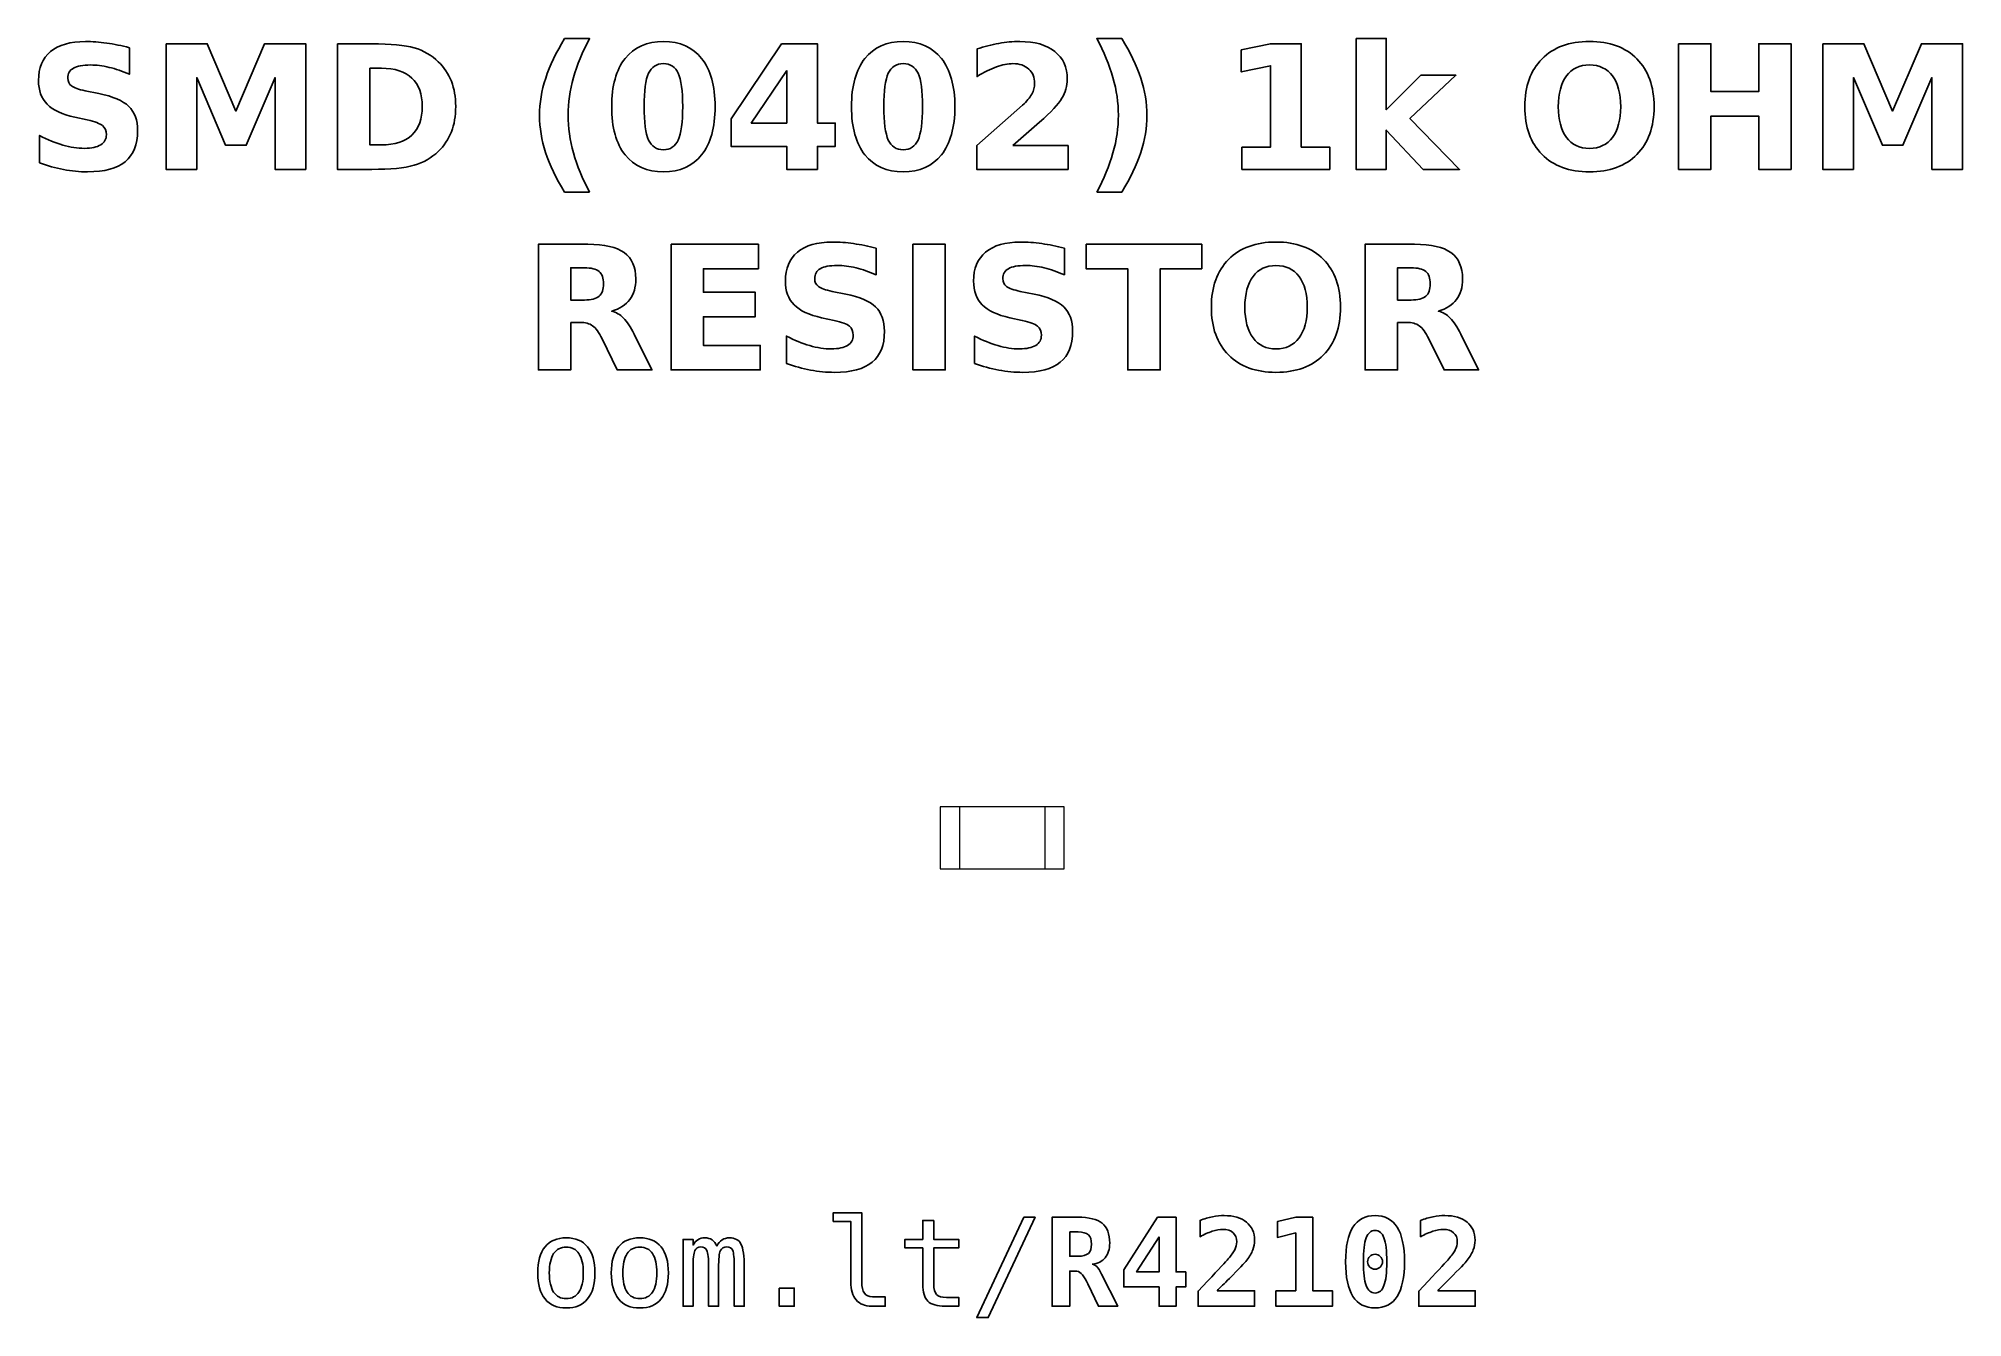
# Model space of a CAD drawing. Header units: centimetres. Extents: x -11.29 to -9.71, y -15.24 to -14.2.
import ezdxf

# ---------------------------------------------------------------- set-up
doc = ezdxf.new("R2010")
doc.units = ezdxf.units.CM
doc.header["$MEASUREMENT"] = 0
doc.layers.add('Layer 1', color=7, linetype='Continuous')

msp = doc.modelspace()

# ---------------------------------------------------------------- linework, layer by layer
at = {"layer": 'Layer 1', "color": 7, "lineweight": 9}
for points in [[(-10.5508, -14.8754), (-10.4492, -14.8754), (-10.4492, -14.8246), (-10.5508, -14.8246), (-10.5508, -14.8754)], [(-10.535, -14.8754), (-10.465, -14.8754), (-10.465, -14.8246), (-10.535, -14.8246), (-10.535, -14.8754)]]:
    msp.add_lwpolyline(points, close=True, dxfattribs=at)
at = {"layer": 'Layer 1', "color": 250}
for points, knots in [([(-10.83791, -14.32106), (-10.83791, -14.32106), (-10.85837, -14.32106), (-10.85837, -14.32106), (-10.85837, -14.32106), (-10.8654, -14.30973), (-10.8706, -14.29893), (-10.87394, -14.2887), (-10.87394, -14.2887), (-10.8773, -14.27849), (-10.87897, -14.26836), (-10.87897, -14.25829), (-10.87897, -14.25829), (-10.87897, -14.24823), (-10.87728, -14.23804), (-10.87392, -14.22774), (-10.87392, -14.22774), (-10.87053, -14.21742), (-10.86536, -14.20665), (-10.85837, -14.19538), (-10.85837, -14.19538), (-10.85837, -14.19538), (-10.83791, -14.19538), (-10.83791, -14.19538), (-10.83791, -14.19538), (-10.84379, -14.20627), (-10.84819, -14.21692), (-10.85113, -14.22732), (-10.85113, -14.22732), (-10.85407, -14.23771), (-10.85555, -14.24799), (-10.85555, -14.25815), (-10.85555, -14.25815), (-10.85555, -14.26831), (-10.85409, -14.27859), (-10.85118, -14.28903), (-10.85118, -14.28903), (-10.84826, -14.29945), (-10.84384, -14.31013), (-10.83791, -14.32106)], [0, 0, 0, 0, 0.1, 0.1, 0.1, 0.1, 0.2, 0.2, 0.2, 0.2, 0.3, 0.3, 0.3, 0.3, 0.4, 0.4, 0.4, 0.4, 0.5, 0.5, 0.5, 0.5, 0.6, 0.6, 0.6, 0.6, 0.7, 0.7, 0.7, 0.7, 0.8, 0.8, 0.8, 0.8, 0.9, 0.9, 0.9, 0.9, 1, 1, 1, 1]), ([(-10.42257, -14.32106), (-10.41669, -14.31013), (-10.41227, -14.29945), (-10.40933, -14.28903), (-10.40933, -14.28903), (-10.40639, -14.27859), (-10.40493, -14.26831), (-10.40493, -14.25815), (-10.40493, -14.25815), (-10.40493, -14.24799), (-10.40639, -14.23771), (-10.40933, -14.22732), (-10.40933, -14.22732), (-10.41227, -14.21692), (-10.41669, -14.20627), (-10.42257, -14.19538), (-10.42257, -14.19538), (-10.42257, -14.19538), (-10.40211, -14.19538), (-10.40211, -14.19538), (-10.40211, -14.19538), (-10.39513, -14.20665), (-10.38995, -14.21742), (-10.38656, -14.22774), (-10.38656, -14.22774), (-10.3832, -14.23804), (-10.38151, -14.24823), (-10.38151, -14.25829), (-10.38151, -14.25829), (-10.38151, -14.26836), (-10.38318, -14.27849), (-10.38654, -14.2887), (-10.38654, -14.2887), (-10.38988, -14.29893), (-10.39508, -14.30973), (-10.40211, -14.32106), (-10.40211, -14.32106), (-10.40211, -14.32106), (-10.42257, -14.32106), (-10.42257, -14.32106)], [0, 0, 0, 0, 0.1, 0.1, 0.1, 0.1, 0.2, 0.2, 0.2, 0.2, 0.3, 0.3, 0.3, 0.3, 0.4, 0.4, 0.4, 0.4, 0.5, 0.5, 0.5, 0.5, 0.6, 0.6, 0.6, 0.6, 0.7, 0.7, 0.7, 0.7, 0.8, 0.8, 0.8, 0.8, 0.9, 0.9, 0.9, 0.9, 1, 1, 1, 1]), ([(-10.2102, -14.19524), (-10.2102, -14.19524), (-10.18553, -14.19524), (-10.18553, -14.19524), (-10.18553, -14.19524), (-10.18553, -14.19524), (-10.18553, -14.25361), (-10.18553, -14.25361), (-10.18553, -14.25361), (-10.18553, -14.25361), (-10.15714, -14.2253), (-10.15714, -14.2253), (-10.15714, -14.2253), (-10.15714, -14.2253), (-10.12847, -14.2253), (-10.12847, -14.2253), (-10.12847, -14.2253), (-10.12847, -14.2253), (-10.16617, -14.26071), (-10.16617, -14.26071), (-10.16617, -14.26071), (-10.16617, -14.26071), (-10.12551, -14.30246), (-10.12551, -14.30246), (-10.12551, -14.30246), (-10.12551, -14.30246), (-10.15542, -14.30246), (-10.15542, -14.30246), (-10.15542, -14.30246), (-10.15542, -14.30246), (-10.18553, -14.27029), (-10.18553, -14.27029), (-10.18553, -14.27029), (-10.18553, -14.27029), (-10.18553, -14.30246), (-10.18553, -14.30246), (-10.18553, -14.30246), (-10.18553, -14.30246), (-10.2102, -14.30246), (-10.2102, -14.30246), (-10.2102, -14.30246), (-10.2102, -14.30246), (-10.2102, -14.19524), (-10.2102, -14.19524)], [0, 0, 0, 0, 0.0909091, 0.0909091, 0.0909091, 0.0909091, 0.1818182, 0.1818182, 0.1818182, 0.1818182, 0.2727273, 0.2727273, 0.2727273, 0.2727273, 0.3636364, 0.3636364, 0.3636364, 0.3636364, 0.4545455, 0.4545455, 0.4545455, 0.4545455, 0.5454545, 0.5454545, 0.5454545, 0.5454545, 0.6363636, 0.6363636, 0.6363636, 0.6363636, 0.7272727, 0.7272727, 0.7272727, 0.7272727, 0.8181818, 0.8181818, 0.8181818, 0.8181818, 0.9090909, 0.9090909, 0.9090909, 0.9090909, 1, 1, 1, 1]), ([(-11.21486, -14.20284), (-11.21486, -14.20284), (-11.21486, -14.22459), (-11.21486, -14.22459), (-11.21486, -14.22459), (-11.22051, -14.22207), (-11.22603, -14.22017), (-11.23139, -14.21888), (-11.23139, -14.21888), (-11.23678, -14.21758), (-11.24186, -14.21695), (-11.24663, -14.21695), (-11.24663, -14.21695), (-11.25296, -14.21695), (-11.25766, -14.21782), (-11.2607, -14.21956), (-11.2607, -14.21956), (-11.26373, -14.22132), (-11.26524, -14.22403), (-11.26524, -14.2277), (-11.26524, -14.2277), (-11.26524, -14.23045), (-11.26423, -14.23261), (-11.26218, -14.23414), (-11.26218, -14.23414), (-11.26013, -14.23567), (-11.25642, -14.23701), (-11.25103, -14.23811), (-11.25103, -14.23811), (-11.25103, -14.23811), (-11.23974, -14.24037), (-11.23974, -14.24037), (-11.23974, -14.24037), (-11.22829, -14.24268), (-11.22018, -14.24616), (-11.21536, -14.25086), (-11.21536, -14.25086), (-11.21053, -14.25554), (-11.20811, -14.2622), (-11.20811, -14.27083), (-11.20811, -14.27083), (-11.20811, -14.28219), (-11.21147, -14.29063), (-11.2182, -14.29616), (-11.2182, -14.29616), (-11.22493, -14.30168), (-11.2352, -14.30446), (-11.24903, -14.30446), (-11.24903, -14.30446), (-11.25557, -14.30446), (-11.26211, -14.30385), (-11.26867, -14.3026), (-11.26867, -14.3026), (-11.27523, -14.30135), (-11.28182, -14.29952), (-11.28838, -14.2971), (-11.28838, -14.2971), (-11.28838, -14.2971), (-11.28838, -14.27471), (-11.28838, -14.27471), (-11.28838, -14.27471), (-11.28182, -14.27819), (-11.27547, -14.28082), (-11.26933, -14.28259), (-11.26933, -14.28259), (-11.26319, -14.28435), (-11.25729, -14.28524), (-11.2516, -14.28524), (-11.2516, -14.28524), (-11.24581, -14.28524), (-11.24137, -14.28428), (-11.23829, -14.28235), (-11.23829, -14.28235), (-11.2352, -14.28042), (-11.23368, -14.27767), (-11.23368, -14.27407), (-11.23368, -14.27407), (-11.23368, -14.27087), (-11.23471, -14.26838), (-11.2368, -14.26664), (-11.2368, -14.26664), (-11.2389, -14.2649), (-11.24306, -14.26333), (-11.24932, -14.26196), (-11.24932, -14.26196), (-11.24932, -14.26196), (-11.25959, -14.25968), (-11.25959, -14.25968), (-11.25959, -14.25968), (-11.26987, -14.25747), (-11.2774, -14.25397), (-11.28215, -14.24914), (-11.28215, -14.24914), (-11.2869, -14.24432), (-11.28927, -14.23781), (-11.28927, -14.22965), (-11.28927, -14.22965), (-11.28927, -14.21939), (-11.28596, -14.21151), (-11.27935, -14.20601), (-11.27935, -14.20601), (-11.27274, -14.20048), (-11.26324, -14.19773), (-11.25082, -14.19773), (-11.25082, -14.19773), (-11.24518, -14.19773), (-11.23937, -14.19816), (-11.23339, -14.199), (-11.23339, -14.199), (-11.22742, -14.19985), (-11.22124, -14.20112), (-11.21486, -14.20284)], [0, 0, 0, 0, 0.0357143, 0.0357143, 0.0357143, 0.0357143, 0.0714286, 0.0714286, 0.0714286, 0.0714286, 0.1071429, 0.1071429, 0.1071429, 0.1071429, 0.1428571, 0.1428571, 0.1428571, 0.1428571, 0.1785714, 0.1785714, 0.1785714, 0.1785714, 0.2142857, 0.2142857, 0.2142857, 0.2142857, 0.25, 0.25, 0.25, 0.25, 0.2857143, 0.2857143, 0.2857143, 0.2857143, 0.3214286, 0.3214286, 0.3214286, 0.3214286, 0.3571429, 0.3571429, 0.3571429, 0.3571429, 0.3928571, 0.3928571, 0.3928571, 0.3928571, 0.4285714, 0.4285714, 0.4285714, 0.4285714, 0.4642857, 0.4642857, 0.4642857, 0.4642857, 0.5, 0.5, 0.5, 0.5, 0.5357143, 0.5357143, 0.5357143, 0.5357143, 0.5714286, 0.5714286, 0.5714286, 0.5714286, 0.6071429, 0.6071429, 0.6071429, 0.6071429, 0.6428571, 0.6428571, 0.6428571, 0.6428571, 0.6785714, 0.6785714, 0.6785714, 0.6785714, 0.7142857, 0.7142857, 0.7142857, 0.7142857, 0.75, 0.75, 0.75, 0.75, 0.7857143, 0.7857143, 0.7857143, 0.7857143, 0.8214286, 0.8214286, 0.8214286, 0.8214286, 0.8571429, 0.8571429, 0.8571429, 0.8571429, 0.8928571, 0.8928571, 0.8928571, 0.8928571, 0.9285714, 0.9285714, 0.9285714, 0.9285714, 0.9642857, 0.9642857, 0.9642857, 0.9642857, 1, 1, 1, 1]), ([(-11.18483, -14.19959), (-11.18483, -14.19959), (-11.15108, -14.19959), (-11.15108, -14.19959), (-11.15108, -14.19959), (-11.15108, -14.19959), (-11.12763, -14.25465), (-11.12763, -14.25465), (-11.12763, -14.25465), (-11.12763, -14.25465), (-11.10407, -14.19959), (-11.10407, -14.19959), (-11.10407, -14.19959), (-11.10407, -14.19959), (-11.07039, -14.19959), (-11.07039, -14.19959), (-11.07039, -14.19959), (-11.07039, -14.19959), (-11.07039, -14.30246), (-11.07039, -14.30246), (-11.07039, -14.30246), (-11.07039, -14.30246), (-11.09546, -14.30246), (-11.09546, -14.30246), (-11.09546, -14.30246), (-11.09546, -14.30246), (-11.09546, -14.22722), (-11.09546, -14.22722), (-11.09546, -14.22722), (-11.09546, -14.22722), (-11.11917, -14.28268), (-11.11917, -14.28268), (-11.11917, -14.28268), (-11.11917, -14.28268), (-11.13598, -14.28268), (-11.13598, -14.28268), (-11.13598, -14.28268), (-11.13598, -14.28268), (-11.15969, -14.22722), (-11.15969, -14.22722), (-11.15969, -14.22722), (-11.15969, -14.22722), (-11.15969, -14.30246), (-11.15969, -14.30246), (-11.15969, -14.30246), (-11.15969, -14.30246), (-11.18483, -14.30246), (-11.18483, -14.30246), (-11.18483, -14.30246), (-11.18483, -14.30246), (-11.18483, -14.19959), (-11.18483, -14.19959)], [0, 0, 0, 0, 0.0769231, 0.0769231, 0.0769231, 0.0769231, 0.1538462, 0.1538462, 0.1538462, 0.1538462, 0.2307692, 0.2307692, 0.2307692, 0.2307692, 0.3076923, 0.3076923, 0.3076923, 0.3076923, 0.3846154, 0.3846154, 0.3846154, 0.3846154, 0.4615385, 0.4615385, 0.4615385, 0.4615385, 0.5384615, 0.5384615, 0.5384615, 0.5384615, 0.6153846, 0.6153846, 0.6153846, 0.6153846, 0.6923077, 0.6923077, 0.6923077, 0.6923077, 0.7692308, 0.7692308, 0.7692308, 0.7692308, 0.8461538, 0.8461538, 0.8461538, 0.8461538, 0.9230769, 0.9230769, 0.9230769, 0.9230769, 1, 1, 1, 1]), ([(-11.0444, -14.19959), (-11.0444, -14.19959), (-11.01641, -14.19959), (-11.01641, -14.19959), (-11.01641, -14.19959), (-11.0008, -14.19959), (-10.98918, -14.2007), (-10.98154, -14.20293), (-10.98154, -14.20293), (-10.97389, -14.20516), (-10.96733, -14.20893), (-10.96185, -14.21427), (-10.96185, -14.21427), (-10.95703, -14.2189), (-10.95346, -14.22426), (-10.9511, -14.23033), (-10.9511, -14.23033), (-10.94878, -14.23637), (-10.9476, -14.24324), (-10.9476, -14.25093), (-10.9476, -14.25093), (-10.9476, -14.25869), (-10.94878, -14.26561), (-10.9511, -14.2717), (-10.9511, -14.2717), (-10.95346, -14.27779), (-10.95703, -14.28315), (-10.96185, -14.28778), (-10.96185, -14.28778), (-10.96738, -14.29312), (-10.97399, -14.29689), (-10.9817, -14.29912), (-10.9817, -14.29912), (-10.98942, -14.30135), (-11.00099, -14.30246), (-11.01641, -14.30246), (-11.01641, -14.30246), (-11.01641, -14.30246), (-11.0444, -14.30246), (-11.0444, -14.30246), (-11.0444, -14.30246), (-11.0444, -14.30246), (-11.0444, -14.19959), (-11.0444, -14.19959)], [0, 0, 0, 0, 0.0909091, 0.0909091, 0.0909091, 0.0909091, 0.1818182, 0.1818182, 0.1818182, 0.1818182, 0.2727273, 0.2727273, 0.2727273, 0.2727273, 0.3636364, 0.3636364, 0.3636364, 0.3636364, 0.4545455, 0.4545455, 0.4545455, 0.4545455, 0.5454545, 0.5454545, 0.5454545, 0.5454545, 0.6363636, 0.6363636, 0.6363636, 0.6363636, 0.7272727, 0.7272727, 0.7272727, 0.7272727, 0.8181818, 0.8181818, 0.8181818, 0.8181818, 0.9090909, 0.9090909, 0.9090909, 0.9090909, 1, 1, 1, 1]), ([(-10.73518, -14.25112), (-10.73518, -14.26817), (-10.73885, -14.28132), (-10.74621, -14.29058), (-10.74621, -14.29058), (-10.75355, -14.29983), (-10.76399, -14.30446), (-10.77749, -14.30446), (-10.77749, -14.30446), (-10.79104, -14.30446), (-10.8015, -14.29983), (-10.80884, -14.29058), (-10.80884, -14.29058), (-10.8162, -14.28132), (-10.81987, -14.26817), (-10.81987, -14.25112), (-10.81987, -14.25112), (-10.81987, -14.23405), (-10.8162, -14.22087), (-10.80884, -14.21161), (-10.80884, -14.21161), (-10.8015, -14.20237), (-10.79104, -14.19773), (-10.77749, -14.19773), (-10.77749, -14.19773), (-10.76399, -14.19773), (-10.75355, -14.20237), (-10.74621, -14.21161), (-10.74621, -14.21161), (-10.73885, -14.22087), (-10.73518, -14.23405), (-10.73518, -14.25112)], [0, 0, 0, 0, 0.125, 0.125, 0.125, 0.125, 0.25, 0.25, 0.25, 0.25, 0.375, 0.375, 0.375, 0.375, 0.5, 0.5, 0.5, 0.5, 0.625, 0.625, 0.625, 0.625, 0.75, 0.75, 0.75, 0.75, 0.875, 0.875, 0.875, 0.875, 1, 1, 1, 1]), ([(-10.68088, -14.19959), (-10.68088, -14.19959), (-10.65138, -14.19959), (-10.65138, -14.19959), (-10.65138, -14.19959), (-10.65138, -14.19959), (-10.65138, -14.2645), (-10.65138, -14.2645), (-10.65138, -14.2645), (-10.65138, -14.2645), (-10.63671, -14.2645), (-10.63671, -14.2645), (-10.63671, -14.2645), (-10.63671, -14.2645), (-10.63671, -14.28372), (-10.63671, -14.28372), (-10.63671, -14.28372), (-10.63671, -14.28372), (-10.65138, -14.28372), (-10.65138, -14.28372), (-10.65138, -14.28372), (-10.65138, -14.28372), (-10.65138, -14.30246), (-10.65138, -14.30246), (-10.65138, -14.30246), (-10.65138, -14.30246), (-10.67645, -14.30246), (-10.67645, -14.30246), (-10.67645, -14.30246), (-10.67645, -14.30246), (-10.67645, -14.28372), (-10.67645, -14.28372), (-10.67645, -14.28372), (-10.67645, -14.28372), (-10.72208, -14.28372), (-10.72208, -14.28372), (-10.72208, -14.28372), (-10.72208, -14.28372), (-10.72208, -14.26097), (-10.72208, -14.26097), (-10.72208, -14.26097), (-10.72208, -14.26097), (-10.68088, -14.19959), (-10.68088, -14.19959)], [0, 0, 0, 0, 0.0909091, 0.0909091, 0.0909091, 0.0909091, 0.1818182, 0.1818182, 0.1818182, 0.1818182, 0.2727273, 0.2727273, 0.2727273, 0.2727273, 0.3636364, 0.3636364, 0.3636364, 0.3636364, 0.4545455, 0.4545455, 0.4545455, 0.4545455, 0.5454545, 0.5454545, 0.5454545, 0.5454545, 0.6363636, 0.6363636, 0.6363636, 0.6363636, 0.7272727, 0.7272727, 0.7272727, 0.7272727, 0.8181818, 0.8181818, 0.8181818, 0.8181818, 0.9090909, 0.9090909, 0.9090909, 0.9090909, 1, 1, 1, 1]), ([(-10.5388, -14.25112), (-10.5388, -14.26817), (-10.54247, -14.28132), (-10.54983, -14.29058), (-10.54983, -14.29058), (-10.55717, -14.29983), (-10.56761, -14.30446), (-10.58111, -14.30446), (-10.58111, -14.30446), (-10.59466, -14.30446), (-10.60512, -14.29983), (-10.61246, -14.29058), (-10.61246, -14.29058), (-10.61982, -14.28132), (-10.62349, -14.26817), (-10.62349, -14.25112), (-10.62349, -14.25112), (-10.62349, -14.23405), (-10.61982, -14.22087), (-10.61246, -14.21161), (-10.61246, -14.21161), (-10.60512, -14.20237), (-10.59466, -14.19773), (-10.58111, -14.19773), (-10.58111, -14.19773), (-10.56761, -14.19773), (-10.55717, -14.20237), (-10.54983, -14.21161), (-10.54983, -14.21161), (-10.54247, -14.22087), (-10.5388, -14.23405), (-10.5388, -14.25112)], [0, 0, 0, 0, 0.125, 0.125, 0.125, 0.125, 0.25, 0.25, 0.25, 0.25, 0.375, 0.375, 0.375, 0.375, 0.5, 0.5, 0.5, 0.5, 0.625, 0.625, 0.625, 0.625, 0.75, 0.75, 0.75, 0.75, 0.875, 0.875, 0.875, 0.875, 1, 1, 1, 1]), ([(-10.49139, -14.28296), (-10.49139, -14.28296), (-10.44611, -14.28296), (-10.44611, -14.28296), (-10.44611, -14.28296), (-10.44611, -14.28296), (-10.44611, -14.30246), (-10.44611, -14.30246), (-10.44611, -14.30246), (-10.44611, -14.30246), (-10.52088, -14.30246), (-10.52088, -14.30246), (-10.52088, -14.30246), (-10.52088, -14.30246), (-10.52088, -14.28296), (-10.52088, -14.28296), (-10.52088, -14.28296), (-10.52088, -14.28296), (-10.48332, -14.24983), (-10.48332, -14.24983), (-10.48332, -14.24983), (-10.47996, -14.24679), (-10.47749, -14.24383), (-10.47589, -14.24094), (-10.47589, -14.24094), (-10.47427, -14.23804), (-10.47347, -14.23503), (-10.47347, -14.2319), (-10.47347, -14.2319), (-10.47347, -14.22708), (-10.47509, -14.2232), (-10.47833, -14.22026), (-10.47833, -14.22026), (-10.48156, -14.21732), (-10.48586, -14.21587), (-10.49125, -14.21587), (-10.49125, -14.21587), (-10.49538, -14.21587), (-10.4999, -14.21676), (-10.50482, -14.21852), (-10.50482, -14.21852), (-10.50973, -14.22029), (-10.515, -14.22292), (-10.5206, -14.2264), (-10.5206, -14.2264), (-10.5206, -14.2264), (-10.5206, -14.2038), (-10.5206, -14.2038), (-10.5206, -14.2038), (-10.51462, -14.20183), (-10.50872, -14.20032), (-10.50289, -14.19929), (-10.50289, -14.19929), (-10.49705, -14.19825), (-10.49134, -14.19773), (-10.48572, -14.19773), (-10.48572, -14.19773), (-10.47342, -14.19773), (-10.46385, -14.20044), (-10.45703, -14.20587), (-10.45703, -14.20587), (-10.45021, -14.21128), (-10.4468, -14.21883), (-10.4468, -14.22854), (-10.4468, -14.22854), (-10.4468, -14.23414), (-10.44825, -14.23936), (-10.45115, -14.24421), (-10.45115, -14.24421), (-10.45404, -14.24905), (-10.46013, -14.25554), (-10.4694, -14.26368), (-10.4694, -14.26368), (-10.4694, -14.26368), (-10.49139, -14.28296), (-10.49139, -14.28296)], [0, 0, 0, 0, 0.0526316, 0.0526316, 0.0526316, 0.0526316, 0.1052632, 0.1052632, 0.1052632, 0.1052632, 0.1578947, 0.1578947, 0.1578947, 0.1578947, 0.2105263, 0.2105263, 0.2105263, 0.2105263, 0.2631579, 0.2631579, 0.2631579, 0.2631579, 0.3157895, 0.3157895, 0.3157895, 0.3157895, 0.3684211, 0.3684211, 0.3684211, 0.3684211, 0.4210526, 0.4210526, 0.4210526, 0.4210526, 0.4736842, 0.4736842, 0.4736842, 0.4736842, 0.5263158, 0.5263158, 0.5263158, 0.5263158, 0.5789474, 0.5789474, 0.5789474, 0.5789474, 0.6315789, 0.6315789, 0.6315789, 0.6315789, 0.6842105, 0.6842105, 0.6842105, 0.6842105, 0.7368421, 0.7368421, 0.7368421, 0.7368421, 0.7894737, 0.7894737, 0.7894737, 0.7894737, 0.8421053, 0.8421053, 0.8421053, 0.8421053, 0.8947368, 0.8947368, 0.8947368, 0.8947368, 0.9473684, 0.9473684, 0.9473684, 0.9473684, 1, 1, 1, 1]), ([(-10.30371, -14.28414), (-10.30371, -14.28414), (-10.28028, -14.28414), (-10.28028, -14.28414), (-10.28028, -14.28414), (-10.28028, -14.28414), (-10.28028, -14.21765), (-10.28028, -14.21765), (-10.28028, -14.21765), (-10.28028, -14.21765), (-10.30432, -14.22262), (-10.30432, -14.22262), (-10.30432, -14.22262), (-10.30432, -14.22262), (-10.30432, -14.20455), (-10.30432, -14.20455), (-10.30432, -14.20455), (-10.30432, -14.20455), (-10.28042, -14.19959), (-10.28042, -14.19959), (-10.28042, -14.19959), (-10.28042, -14.19959), (-10.25521, -14.19959), (-10.25521, -14.19959), (-10.25521, -14.19959), (-10.25521, -14.19959), (-10.25521, -14.28414), (-10.25521, -14.28414), (-10.25521, -14.28414), (-10.25521, -14.28414), (-10.23179, -14.28414), (-10.23179, -14.28414), (-10.23179, -14.28414), (-10.23179, -14.28414), (-10.23179, -14.30246), (-10.23179, -14.30246), (-10.23179, -14.30246), (-10.23179, -14.30246), (-10.30371, -14.30246), (-10.30371, -14.30246), (-10.30371, -14.30246), (-10.30371, -14.30246), (-10.30371, -14.28414), (-10.30371, -14.28414)], [0, 0, 0, 0, 0.0909091, 0.0909091, 0.0909091, 0.0909091, 0.1818182, 0.1818182, 0.1818182, 0.1818182, 0.2727273, 0.2727273, 0.2727273, 0.2727273, 0.3636364, 0.3636364, 0.3636364, 0.3636364, 0.4545455, 0.4545455, 0.4545455, 0.4545455, 0.5454545, 0.5454545, 0.5454545, 0.5454545, 0.6363636, 0.6363636, 0.6363636, 0.6363636, 0.7272727, 0.7272727, 0.7272727, 0.7272727, 0.8181818, 0.8181818, 0.8181818, 0.8181818, 0.9090909, 0.9090909, 0.9090909, 0.9090909, 1, 1, 1, 1]), ([(-10.01913, -14.19773), (-10.0026, -14.19773), (-9.98964, -14.20246), (-9.98028, -14.21194), (-9.98028, -14.21194), (-9.9709, -14.22139), (-9.96622, -14.23444), (-9.96622, -14.25112), (-9.96622, -14.25112), (-9.96622, -14.26775), (-9.9709, -14.2808), (-9.98028, -14.29025), (-9.98028, -14.29025), (-9.98964, -14.29973), (-10.0026, -14.30446), (-10.01913, -14.30446), (-10.01913, -14.30446), (-10.03562, -14.30446), (-10.04855, -14.29973), (-10.05796, -14.29025), (-10.05796, -14.29025), (-10.06734, -14.2808), (-10.07205, -14.26775), (-10.07205, -14.25112), (-10.07205, -14.25112), (-10.07205, -14.23444), (-10.06734, -14.22139), (-10.05796, -14.21194), (-10.05796, -14.21194), (-10.04855, -14.20246), (-10.03562, -14.19773), (-10.01913, -14.19773)], [0, 0, 0, 0, 0.125, 0.125, 0.125, 0.125, 0.25, 0.25, 0.25, 0.25, 0.375, 0.375, 0.375, 0.375, 0.5, 0.5, 0.5, 0.5, 0.625, 0.625, 0.625, 0.625, 0.75, 0.75, 0.75, 0.75, 0.875, 0.875, 0.875, 0.875, 1, 1, 1, 1]), ([(-9.94615, -14.19959), (-9.94615, -14.19959), (-9.91962, -14.19959), (-9.91962, -14.19959), (-9.91962, -14.19959), (-9.91962, -14.19959), (-9.91962, -14.2388), (-9.91962, -14.2388), (-9.91962, -14.2388), (-9.91962, -14.2388), (-9.88049, -14.2388), (-9.88049, -14.2388), (-9.88049, -14.2388), (-9.88049, -14.2388), (-9.88049, -14.19959), (-9.88049, -14.19959), (-9.88049, -14.19959), (-9.88049, -14.19959), (-9.85396, -14.19959), (-9.85396, -14.19959), (-9.85396, -14.19959), (-9.85396, -14.19959), (-9.85396, -14.30246), (-9.85396, -14.30246), (-9.85396, -14.30246), (-9.85396, -14.30246), (-9.88049, -14.30246), (-9.88049, -14.30246), (-9.88049, -14.30246), (-9.88049, -14.30246), (-9.88049, -14.25886), (-9.88049, -14.25886), (-9.88049, -14.25886), (-9.88049, -14.25886), (-9.91962, -14.25886), (-9.91962, -14.25886), (-9.91962, -14.25886), (-9.91962, -14.25886), (-9.91962, -14.30246), (-9.91962, -14.30246), (-9.91962, -14.30246), (-9.91962, -14.30246), (-9.94615, -14.30246), (-9.94615, -14.30246), (-9.94615, -14.30246), (-9.94615, -14.30246), (-9.94615, -14.19959), (-9.94615, -14.19959)], [0, 0, 0, 0, 0.0833333, 0.0833333, 0.0833333, 0.0833333, 0.1666667, 0.1666667, 0.1666667, 0.1666667, 0.25, 0.25, 0.25, 0.25, 0.3333333, 0.3333333, 0.3333333, 0.3333333, 0.4166667, 0.4166667, 0.4166667, 0.4166667, 0.5, 0.5, 0.5, 0.5, 0.5833333, 0.5833333, 0.5833333, 0.5833333, 0.6666667, 0.6666667, 0.6666667, 0.6666667, 0.75, 0.75, 0.75, 0.75, 0.8333333, 0.8333333, 0.8333333, 0.8333333, 0.9166667, 0.9166667, 0.9166667, 0.9166667, 1, 1, 1, 1]), ([(-9.82806, -14.19959), (-9.82806, -14.19959), (-9.79431, -14.19959), (-9.79431, -14.19959), (-9.79431, -14.19959), (-9.79431, -14.19959), (-9.77086, -14.25465), (-9.77086, -14.25465), (-9.77086, -14.25465), (-9.77086, -14.25465), (-9.7473, -14.19959), (-9.7473, -14.19959), (-9.7473, -14.19959), (-9.7473, -14.19959), (-9.71362, -14.19959), (-9.71362, -14.19959), (-9.71362, -14.19959), (-9.71362, -14.19959), (-9.71362, -14.30246), (-9.71362, -14.30246), (-9.71362, -14.30246), (-9.71362, -14.30246), (-9.73869, -14.30246), (-9.73869, -14.30246), (-9.73869, -14.30246), (-9.73869, -14.30246), (-9.73869, -14.22722), (-9.73869, -14.22722), (-9.73869, -14.22722), (-9.73869, -14.22722), (-9.7624, -14.28268), (-9.7624, -14.28268), (-9.7624, -14.28268), (-9.7624, -14.28268), (-9.77921, -14.28268), (-9.77921, -14.28268), (-9.77921, -14.28268), (-9.77921, -14.28268), (-9.80292, -14.22722), (-9.80292, -14.22722), (-9.80292, -14.22722), (-9.80292, -14.22722), (-9.80292, -14.30246), (-9.80292, -14.30246), (-9.80292, -14.30246), (-9.80292, -14.30246), (-9.82806, -14.30246), (-9.82806, -14.30246), (-9.82806, -14.30246), (-9.82806, -14.30246), (-9.82806, -14.19959), (-9.82806, -14.19959)], [0, 0, 0, 0, 0.0769231, 0.0769231, 0.0769231, 0.0769231, 0.1538462, 0.1538462, 0.1538462, 0.1538462, 0.2307692, 0.2307692, 0.2307692, 0.2307692, 0.3076923, 0.3076923, 0.3076923, 0.3076923, 0.3846154, 0.3846154, 0.3846154, 0.3846154, 0.4615385, 0.4615385, 0.4615385, 0.4615385, 0.5384615, 0.5384615, 0.5384615, 0.5384615, 0.6153846, 0.6153846, 0.6153846, 0.6153846, 0.6923077, 0.6923077, 0.6923077, 0.6923077, 0.7692308, 0.7692308, 0.7692308, 0.7692308, 0.8461538, 0.8461538, 0.8461538, 0.8461538, 0.9230769, 0.9230769, 0.9230769, 0.9230769, 1, 1, 1, 1]), ([(-11.01787, -14.21965), (-11.01787, -14.21965), (-11.01787, -14.2824), (-11.01787, -14.2824), (-11.01787, -14.2824), (-11.01787, -14.2824), (-11.00837, -14.2824), (-11.00837, -14.2824), (-11.00837, -14.2824), (-10.99753, -14.2824), (-10.98925, -14.27972), (-10.98354, -14.27433), (-10.98354, -14.27433), (-10.97782, -14.26897), (-10.97495, -14.26116), (-10.97495, -14.25093), (-10.97495, -14.25093), (-10.97495, -14.24072), (-10.9778, -14.23296), (-10.98349, -14.22765), (-10.98349, -14.22765), (-10.98918, -14.22231), (-10.99748, -14.21965), (-11.00837, -14.21965), (-11.00837, -14.21965), (-11.00837, -14.21965), (-11.01787, -14.21965), (-11.01787, -14.21965)], [0, 0, 0, 0, 0.1428571, 0.1428571, 0.1428571, 0.1428571, 0.2857143, 0.2857143, 0.2857143, 0.2857143, 0.4285714, 0.4285714, 0.4285714, 0.4285714, 0.5714286, 0.5714286, 0.5714286, 0.5714286, 0.7142857, 0.7142857, 0.7142857, 0.7142857, 0.8571429, 0.8571429, 0.8571429, 0.8571429, 1, 1, 1, 1]), ([(-10.76171, -14.25093), (-10.76171, -14.23807), (-10.76291, -14.22901), (-10.76533, -14.22374), (-10.76533, -14.22374), (-10.76773, -14.2185), (-10.7718, -14.21587), (-10.77749, -14.21587), (-10.77749, -14.21587), (-10.78318, -14.21587), (-10.78725, -14.2185), (-10.7897, -14.22374), (-10.7897, -14.22374), (-10.79212, -14.22901), (-10.79334, -14.23807), (-10.79334, -14.25093), (-10.79334, -14.25093), (-10.79334, -14.26391), (-10.79212, -14.27309), (-10.7897, -14.2784), (-10.7897, -14.2784), (-10.78725, -14.28374), (-10.78318, -14.2864), (-10.77749, -14.2864), (-10.77749, -14.2864), (-10.77185, -14.2864), (-10.7678, -14.28374), (-10.76535, -14.2784), (-10.76535, -14.2784), (-10.76293, -14.27309), (-10.76171, -14.26391), (-10.76171, -14.25093)], [0, 0, 0, 0, 0.125, 0.125, 0.125, 0.125, 0.25, 0.25, 0.25, 0.25, 0.375, 0.375, 0.375, 0.375, 0.5, 0.5, 0.5, 0.5, 0.625, 0.625, 0.625, 0.625, 0.75, 0.75, 0.75, 0.75, 0.875, 0.875, 0.875, 0.875, 1, 1, 1, 1]), ([(-10.67645, -14.22144), (-10.67645, -14.22144), (-10.70555, -14.2645), (-10.70555, -14.2645), (-10.70555, -14.2645), (-10.70555, -14.2645), (-10.67645, -14.2645), (-10.67645, -14.2645), (-10.67645, -14.2645), (-10.67645, -14.2645), (-10.67645, -14.22144), (-10.67645, -14.22144)], [0, 0, 0, 0, 0.3333333, 0.3333333, 0.3333333, 0.3333333, 0.6666667, 0.6666667, 0.6666667, 0.6666667, 1, 1, 1, 1]), ([(-10.56533, -14.25093), (-10.56533, -14.23807), (-10.56653, -14.22901), (-10.56895, -14.22374), (-10.56895, -14.22374), (-10.57135, -14.2185), (-10.57542, -14.21587), (-10.58111, -14.21587), (-10.58111, -14.21587), (-10.5868, -14.21587), (-10.59087, -14.2185), (-10.59332, -14.22374), (-10.59332, -14.22374), (-10.59574, -14.22901), (-10.59696, -14.23807), (-10.59696, -14.25093), (-10.59696, -14.25093), (-10.59696, -14.26391), (-10.59574, -14.27309), (-10.59332, -14.2784), (-10.59332, -14.2784), (-10.59087, -14.28374), (-10.5868, -14.2864), (-10.58111, -14.2864), (-10.58111, -14.2864), (-10.57547, -14.2864), (-10.57142, -14.28374), (-10.56897, -14.2784), (-10.56897, -14.2784), (-10.56655, -14.27309), (-10.56533, -14.26391), (-10.56533, -14.25093)], [0, 0, 0, 0, 0.125, 0.125, 0.125, 0.125, 0.25, 0.25, 0.25, 0.25, 0.375, 0.375, 0.375, 0.375, 0.5, 0.5, 0.5, 0.5, 0.625, 0.625, 0.625, 0.625, 0.75, 0.75, 0.75, 0.75, 0.875, 0.875, 0.875, 0.875, 1, 1, 1, 1]), ([(-10.01913, -14.21695), (-10.02722, -14.21695), (-10.03348, -14.21993), (-10.03795, -14.22591), (-10.03795, -14.22591), (-10.04239, -14.23188), (-10.04463, -14.24028), (-10.04463, -14.25112), (-10.04463, -14.25112), (-10.04463, -14.26194), (-10.04239, -14.27031), (-10.03795, -14.27628), (-10.03795, -14.27628), (-10.03348, -14.28226), (-10.02722, -14.28524), (-10.01913, -14.28524), (-10.01913, -14.28524), (-10.01099, -14.28524), (-10.00472, -14.28226), (-10.00025, -14.27628), (-10.00025, -14.27628), (-9.9958, -14.27031), (-9.99357, -14.26194), (-9.99357, -14.25112), (-9.99357, -14.25112), (-9.99357, -14.24028), (-9.9958, -14.23188), (-10.00025, -14.22591), (-10.00025, -14.22591), (-10.00472, -14.21993), (-10.01099, -14.21695), (-10.01913, -14.21695)], [0, 0, 0, 0, 0.125, 0.125, 0.125, 0.125, 0.25, 0.25, 0.25, 0.25, 0.375, 0.375, 0.375, 0.375, 0.5, 0.5, 0.5, 0.5, 0.625, 0.625, 0.625, 0.625, 0.75, 0.75, 0.75, 0.75, 0.875, 0.875, 0.875, 0.875, 1, 1, 1, 1]), ([(-10.85334, -14.42779), (-10.85334, -14.42779), (-10.85334, -14.46671), (-10.85334, -14.46671), (-10.85334, -14.46671), (-10.85334, -14.46671), (-10.87987, -14.46671), (-10.87987, -14.46671), (-10.87987, -14.46671), (-10.87987, -14.46671), (-10.87987, -14.36384), (-10.87987, -14.36384), (-10.87987, -14.36384), (-10.87987, -14.36384), (-10.83935, -14.36384), (-10.83935, -14.36384), (-10.83935, -14.36384), (-10.8258, -14.36384), (-10.81585, -14.36612), (-10.80955, -14.37066), (-10.80955, -14.37066), (-10.80323, -14.3752), (-10.80007, -14.3824), (-10.80007, -14.39223), (-10.80007, -14.39223), (-10.80007, -14.39902), (-10.80172, -14.40462), (-10.80499, -14.40897), (-10.80499, -14.40897), (-10.80828, -14.41335), (-10.81324, -14.41657), (-10.81985, -14.41862), (-10.81985, -14.41862), (-10.81623, -14.41946), (-10.81296, -14.42132), (-10.81009, -14.42424), (-10.81009, -14.42424), (-10.80722, -14.42715), (-10.80433, -14.43157), (-10.80139, -14.4375), (-10.80139, -14.4375), (-10.80139, -14.4375), (-10.78697, -14.46671), (-10.78697, -14.46671), (-10.78697, -14.46671), (-10.78697, -14.46671), (-10.81524, -14.46671), (-10.81524, -14.46671), (-10.81524, -14.46671), (-10.81524, -14.46671), (-10.82778, -14.44115), (-10.82778, -14.44115), (-10.82778, -14.44115), (-10.83029, -14.43602), (-10.83286, -14.43249), (-10.83547, -14.43061), (-10.83547, -14.43061), (-10.83806, -14.42873), (-10.84151, -14.42779), (-10.84584, -14.42779), (-10.84584, -14.42779), (-10.84584, -14.42779), (-10.85334, -14.42779), (-10.85334, -14.42779)], [0, 0, 0, 0, 0.0625, 0.0625, 0.0625, 0.0625, 0.125, 0.125, 0.125, 0.125, 0.1875, 0.1875, 0.1875, 0.1875, 0.25, 0.25, 0.25, 0.25, 0.3125, 0.3125, 0.3125, 0.3125, 0.375, 0.375, 0.375, 0.375, 0.4375, 0.4375, 0.4375, 0.4375, 0.5, 0.5, 0.5, 0.5, 0.5625, 0.5625, 0.5625, 0.5625, 0.625, 0.625, 0.625, 0.625, 0.6875, 0.6875, 0.6875, 0.6875, 0.75, 0.75, 0.75, 0.75, 0.8125, 0.8125, 0.8125, 0.8125, 0.875, 0.875, 0.875, 0.875, 0.9375, 0.9375, 0.9375, 0.9375, 1, 1, 1, 1]), ([(-10.77122, -14.36384), (-10.77122, -14.36384), (-10.69963, -14.36384), (-10.69963, -14.36384), (-10.69963, -14.36384), (-10.69963, -14.36384), (-10.69963, -14.3839), (-10.69963, -14.3839), (-10.69963, -14.3839), (-10.69963, -14.3839), (-10.74469, -14.3839), (-10.74469, -14.3839), (-10.74469, -14.3839), (-10.74469, -14.3839), (-10.74469, -14.40305), (-10.74469, -14.40305), (-10.74469, -14.40305), (-10.74469, -14.40305), (-10.70234, -14.40305), (-10.70234, -14.40305), (-10.70234, -14.40305), (-10.70234, -14.40305), (-10.70234, -14.42311), (-10.70234, -14.42311), (-10.70234, -14.42311), (-10.70234, -14.42311), (-10.74469, -14.42311), (-10.74469, -14.42311), (-10.74469, -14.42311), (-10.74469, -14.42311), (-10.74469, -14.44665), (-10.74469, -14.44665), (-10.74469, -14.44665), (-10.74469, -14.44665), (-10.69813, -14.44665), (-10.69813, -14.44665), (-10.69813, -14.44665), (-10.69813, -14.44665), (-10.69813, -14.46671), (-10.69813, -14.46671), (-10.69813, -14.46671), (-10.69813, -14.46671), (-10.77122, -14.46671), (-10.77122, -14.46671), (-10.77122, -14.46671), (-10.77122, -14.46671), (-10.77122, -14.36384), (-10.77122, -14.36384)], [0, 0, 0, 0, 0.0833333, 0.0833333, 0.0833333, 0.0833333, 0.1666667, 0.1666667, 0.1666667, 0.1666667, 0.25, 0.25, 0.25, 0.25, 0.3333333, 0.3333333, 0.3333333, 0.3333333, 0.4166667, 0.4166667, 0.4166667, 0.4166667, 0.5, 0.5, 0.5, 0.5, 0.5833333, 0.5833333, 0.5833333, 0.5833333, 0.6666667, 0.6666667, 0.6666667, 0.6666667, 0.75, 0.75, 0.75, 0.75, 0.8333333, 0.8333333, 0.8333333, 0.8333333, 0.9166667, 0.9166667, 0.9166667, 0.9166667, 1, 1, 1, 1]), ([(-10.60323, -14.36709), (-10.60323, -14.36709), (-10.60323, -14.38884), (-10.60323, -14.38884), (-10.60323, -14.38884), (-10.60888, -14.38632), (-10.6144, -14.38442), (-10.61976, -14.38313), (-10.61976, -14.38313), (-10.62515, -14.38183), (-10.63023, -14.3812), (-10.635, -14.3812), (-10.635, -14.3812), (-10.64133, -14.3812), (-10.64603, -14.38207), (-10.64907, -14.38381), (-10.64907, -14.38381), (-10.6521, -14.38557), (-10.65361, -14.38828), (-10.65361, -14.39195), (-10.65361, -14.39195), (-10.65361, -14.3947), (-10.6526, -14.39686), (-10.65055, -14.39839), (-10.65055, -14.39839), (-10.6485, -14.39992), (-10.64479, -14.40126), (-10.6394, -14.40236), (-10.6394, -14.40236), (-10.6394, -14.40236), (-10.62811, -14.40462), (-10.62811, -14.40462), (-10.62811, -14.40462), (-10.61666, -14.40693), (-10.60855, -14.41041), (-10.60373, -14.41511), (-10.60373, -14.41511), (-10.5989, -14.41979), (-10.59648, -14.42645), (-10.59648, -14.43508), (-10.59648, -14.43508), (-10.59648, -14.44644), (-10.59984, -14.45488), (-10.60657, -14.46041), (-10.60657, -14.46041), (-10.6133, -14.46593), (-10.62357, -14.46871), (-10.6374, -14.46871), (-10.6374, -14.46871), (-10.64394, -14.46871), (-10.65048, -14.4681), (-10.65704, -14.46685), (-10.65704, -14.46685), (-10.6636, -14.4656), (-10.67019, -14.46377), (-10.67675, -14.46135), (-10.67675, -14.46135), (-10.67675, -14.46135), (-10.67675, -14.43896), (-10.67675, -14.43896), (-10.67675, -14.43896), (-10.67019, -14.44244), (-10.66384, -14.44507), (-10.6577, -14.44684), (-10.6577, -14.44684), (-10.65156, -14.4486), (-10.64566, -14.44949), (-10.63997, -14.44949), (-10.63997, -14.44949), (-10.63418, -14.44949), (-10.62974, -14.44853), (-10.62666, -14.4466), (-10.62666, -14.4466), (-10.62357, -14.44467), (-10.62205, -14.44192), (-10.62205, -14.43832), (-10.62205, -14.43832), (-10.62205, -14.43512), (-10.62308, -14.43263), (-10.62517, -14.43089), (-10.62517, -14.43089), (-10.62727, -14.42915), (-10.63143, -14.42758), (-10.63769, -14.42621), (-10.63769, -14.42621), (-10.63769, -14.42621), (-10.64796, -14.42393), (-10.64796, -14.42393), (-10.64796, -14.42393), (-10.65824, -14.42172), (-10.66577, -14.41822), (-10.67052, -14.41339), (-10.67052, -14.41339), (-10.67527, -14.40857), (-10.67764, -14.40206), (-10.67764, -14.3939), (-10.67764, -14.3939), (-10.67764, -14.38364), (-10.67433, -14.37576), (-10.66772, -14.37026), (-10.66772, -14.37026), (-10.66111, -14.36473), (-10.65161, -14.36198), (-10.63919, -14.36198), (-10.63919, -14.36198), (-10.63355, -14.36198), (-10.62774, -14.36241), (-10.62176, -14.36325), (-10.62176, -14.36325), (-10.61579, -14.3641), (-10.60961, -14.36537), (-10.60323, -14.36709)], [0, 0, 0, 0, 0.0357143, 0.0357143, 0.0357143, 0.0357143, 0.0714286, 0.0714286, 0.0714286, 0.0714286, 0.1071429, 0.1071429, 0.1071429, 0.1071429, 0.1428571, 0.1428571, 0.1428571, 0.1428571, 0.1785714, 0.1785714, 0.1785714, 0.1785714, 0.2142857, 0.2142857, 0.2142857, 0.2142857, 0.25, 0.25, 0.25, 0.25, 0.2857143, 0.2857143, 0.2857143, 0.2857143, 0.3214286, 0.3214286, 0.3214286, 0.3214286, 0.3571429, 0.3571429, 0.3571429, 0.3571429, 0.3928571, 0.3928571, 0.3928571, 0.3928571, 0.4285714, 0.4285714, 0.4285714, 0.4285714, 0.4642857, 0.4642857, 0.4642857, 0.4642857, 0.5, 0.5, 0.5, 0.5, 0.5357143, 0.5357143, 0.5357143, 0.5357143, 0.5714286, 0.5714286, 0.5714286, 0.5714286, 0.6071429, 0.6071429, 0.6071429, 0.6071429, 0.6428571, 0.6428571, 0.6428571, 0.6428571, 0.6785714, 0.6785714, 0.6785714, 0.6785714, 0.7142857, 0.7142857, 0.7142857, 0.7142857, 0.75, 0.75, 0.75, 0.75, 0.7857143, 0.7857143, 0.7857143, 0.7857143, 0.8214286, 0.8214286, 0.8214286, 0.8214286, 0.8571429, 0.8571429, 0.8571429, 0.8571429, 0.8928571, 0.8928571, 0.8928571, 0.8928571, 0.9285714, 0.9285714, 0.9285714, 0.9285714, 0.9642857, 0.9642857, 0.9642857, 0.9642857, 1, 1, 1, 1]), ([(-10.5732, -14.36384), (-10.5732, -14.36384), (-10.54667, -14.36384), (-10.54667, -14.36384), (-10.54667, -14.36384), (-10.54667, -14.36384), (-10.54667, -14.46671), (-10.54667, -14.46671), (-10.54667, -14.46671), (-10.54667, -14.46671), (-10.5732, -14.46671), (-10.5732, -14.46671), (-10.5732, -14.46671), (-10.5732, -14.46671), (-10.5732, -14.36384), (-10.5732, -14.36384)], [0, 0, 0, 0, 0.25, 0.25, 0.25, 0.25, 0.5, 0.5, 0.5, 0.5, 0.75, 0.75, 0.75, 0.75, 1, 1, 1, 1]), ([(-10.44912, -14.36709), (-10.44912, -14.36709), (-10.44912, -14.38884), (-10.44912, -14.38884), (-10.44912, -14.38884), (-10.45477, -14.38632), (-10.46029, -14.38442), (-10.46565, -14.38313), (-10.46565, -14.38313), (-10.47104, -14.38183), (-10.47612, -14.3812), (-10.48089, -14.3812), (-10.48089, -14.3812), (-10.48722, -14.3812), (-10.49192, -14.38207), (-10.49496, -14.38381), (-10.49496, -14.38381), (-10.49799, -14.38557), (-10.4995, -14.38828), (-10.4995, -14.39195), (-10.4995, -14.39195), (-10.4995, -14.3947), (-10.49849, -14.39686), (-10.49644, -14.39839), (-10.49644, -14.39839), (-10.49439, -14.39992), (-10.49068, -14.40126), (-10.48529, -14.40236), (-10.48529, -14.40236), (-10.48529, -14.40236), (-10.474, -14.40462), (-10.474, -14.40462), (-10.474, -14.40462), (-10.46255, -14.40693), (-10.45444, -14.41041), (-10.44962, -14.41511), (-10.44962, -14.41511), (-10.44479, -14.41979), (-10.44237, -14.42645), (-10.44237, -14.43508), (-10.44237, -14.43508), (-10.44237, -14.44644), (-10.44573, -14.45488), (-10.45246, -14.46041), (-10.45246, -14.46041), (-10.45919, -14.46593), (-10.46946, -14.46871), (-10.48329, -14.46871), (-10.48329, -14.46871), (-10.48983, -14.46871), (-10.49637, -14.4681), (-10.50293, -14.46685), (-10.50293, -14.46685), (-10.50949, -14.4656), (-10.51608, -14.46377), (-10.52264, -14.46135), (-10.52264, -14.46135), (-10.52264, -14.46135), (-10.52264, -14.43896), (-10.52264, -14.43896), (-10.52264, -14.43896), (-10.51608, -14.44244), (-10.50973, -14.44507), (-10.50359, -14.44684), (-10.50359, -14.44684), (-10.49745, -14.4486), (-10.49155, -14.44949), (-10.48586, -14.44949), (-10.48586, -14.44949), (-10.48007, -14.44949), (-10.47563, -14.44853), (-10.47255, -14.4466), (-10.47255, -14.4466), (-10.46946, -14.44467), (-10.46794, -14.44192), (-10.46794, -14.43832), (-10.46794, -14.43832), (-10.46794, -14.43512), (-10.46897, -14.43263), (-10.47106, -14.43089), (-10.47106, -14.43089), (-10.47316, -14.42915), (-10.47732, -14.42758), (-10.48358, -14.42621), (-10.48358, -14.42621), (-10.48358, -14.42621), (-10.49385, -14.42393), (-10.49385, -14.42393), (-10.49385, -14.42393), (-10.50413, -14.42172), (-10.51166, -14.41822), (-10.51641, -14.41339), (-10.51641, -14.41339), (-10.52116, -14.40857), (-10.52353, -14.40206), (-10.52353, -14.3939), (-10.52353, -14.3939), (-10.52353, -14.38364), (-10.52022, -14.37576), (-10.51361, -14.37026), (-10.51361, -14.37026), (-10.507, -14.36473), (-10.4975, -14.36198), (-10.48508, -14.36198), (-10.48508, -14.36198), (-10.47944, -14.36198), (-10.47363, -14.36241), (-10.46765, -14.36325), (-10.46765, -14.36325), (-10.46168, -14.3641), (-10.4555, -14.36537), (-10.44912, -14.36709)], [0, 0, 0, 0, 0.0357143, 0.0357143, 0.0357143, 0.0357143, 0.0714286, 0.0714286, 0.0714286, 0.0714286, 0.1071429, 0.1071429, 0.1071429, 0.1071429, 0.1428571, 0.1428571, 0.1428571, 0.1428571, 0.1785714, 0.1785714, 0.1785714, 0.1785714, 0.2142857, 0.2142857, 0.2142857, 0.2142857, 0.25, 0.25, 0.25, 0.25, 0.2857143, 0.2857143, 0.2857143, 0.2857143, 0.3214286, 0.3214286, 0.3214286, 0.3214286, 0.3571429, 0.3571429, 0.3571429, 0.3571429, 0.3928571, 0.3928571, 0.3928571, 0.3928571, 0.4285714, 0.4285714, 0.4285714, 0.4285714, 0.4642857, 0.4642857, 0.4642857, 0.4642857, 0.5, 0.5, 0.5, 0.5, 0.5357143, 0.5357143, 0.5357143, 0.5357143, 0.5714286, 0.5714286, 0.5714286, 0.5714286, 0.6071429, 0.6071429, 0.6071429, 0.6071429, 0.6428571, 0.6428571, 0.6428571, 0.6428571, 0.6785714, 0.6785714, 0.6785714, 0.6785714, 0.7142857, 0.7142857, 0.7142857, 0.7142857, 0.75, 0.75, 0.75, 0.75, 0.7857143, 0.7857143, 0.7857143, 0.7857143, 0.8214286, 0.8214286, 0.8214286, 0.8214286, 0.8571429, 0.8571429, 0.8571429, 0.8571429, 0.8928571, 0.8928571, 0.8928571, 0.8928571, 0.9285714, 0.9285714, 0.9285714, 0.9285714, 0.9642857, 0.9642857, 0.9642857, 0.9642857, 1, 1, 1, 1]), ([(-10.43137, -14.36384), (-10.43137, -14.36384), (-10.33657, -14.36384), (-10.33657, -14.36384), (-10.33657, -14.36384), (-10.33657, -14.36384), (-10.33657, -14.3839), (-10.33657, -14.3839), (-10.33657, -14.3839), (-10.33657, -14.3839), (-10.37067, -14.3839), (-10.37067, -14.3839), (-10.37067, -14.3839), (-10.37067, -14.3839), (-10.37067, -14.46671), (-10.37067, -14.46671), (-10.37067, -14.46671), (-10.37067, -14.46671), (-10.3972, -14.46671), (-10.3972, -14.46671), (-10.3972, -14.46671), (-10.3972, -14.46671), (-10.3972, -14.3839), (-10.3972, -14.3839), (-10.3972, -14.3839), (-10.3972, -14.3839), (-10.43137, -14.3839), (-10.43137, -14.3839), (-10.43137, -14.3839), (-10.43137, -14.3839), (-10.43137, -14.36384), (-10.43137, -14.36384)], [0, 0, 0, 0, 0.125, 0.125, 0.125, 0.125, 0.25, 0.25, 0.25, 0.25, 0.375, 0.375, 0.375, 0.375, 0.5, 0.5, 0.5, 0.5, 0.625, 0.625, 0.625, 0.625, 0.75, 0.75, 0.75, 0.75, 0.875, 0.875, 0.875, 0.875, 1, 1, 1, 1]), ([(-10.27584, -14.36198), (-10.25931, -14.36198), (-10.24635, -14.36671), (-10.23699, -14.37619), (-10.23699, -14.37619), (-10.22761, -14.38564), (-10.22293, -14.39869), (-10.22293, -14.41537), (-10.22293, -14.41537), (-10.22293, -14.432), (-10.22761, -14.44505), (-10.23699, -14.4545), (-10.23699, -14.4545), (-10.24635, -14.46398), (-10.25931, -14.46871), (-10.27584, -14.46871), (-10.27584, -14.46871), (-10.29233, -14.46871), (-10.30526, -14.46398), (-10.31467, -14.4545), (-10.31467, -14.4545), (-10.32405, -14.44505), (-10.32876, -14.432), (-10.32876, -14.41537), (-10.32876, -14.41537), (-10.32876, -14.39869), (-10.32405, -14.38564), (-10.31467, -14.37619), (-10.31467, -14.37619), (-10.30526, -14.36671), (-10.29233, -14.36198), (-10.27584, -14.36198)], [0, 0, 0, 0, 0.125, 0.125, 0.125, 0.125, 0.25, 0.25, 0.25, 0.25, 0.375, 0.375, 0.375, 0.375, 0.5, 0.5, 0.5, 0.5, 0.625, 0.625, 0.625, 0.625, 0.75, 0.75, 0.75, 0.75, 0.875, 0.875, 0.875, 0.875, 1, 1, 1, 1]), ([(-10.17633, -14.42779), (-10.17633, -14.42779), (-10.17633, -14.46671), (-10.17633, -14.46671), (-10.17633, -14.46671), (-10.17633, -14.46671), (-10.20286, -14.46671), (-10.20286, -14.46671), (-10.20286, -14.46671), (-10.20286, -14.46671), (-10.20286, -14.36384), (-10.20286, -14.36384), (-10.20286, -14.36384), (-10.20286, -14.36384), (-10.16234, -14.36384), (-10.16234, -14.36384), (-10.16234, -14.36384), (-10.14879, -14.36384), (-10.13884, -14.36612), (-10.13254, -14.37066), (-10.13254, -14.37066), (-10.12622, -14.3752), (-10.12306, -14.3824), (-10.12306, -14.39223), (-10.12306, -14.39223), (-10.12306, -14.39902), (-10.12471, -14.40462), (-10.12798, -14.40897), (-10.12798, -14.40897), (-10.13127, -14.41335), (-10.13623, -14.41657), (-10.14284, -14.41862), (-10.14284, -14.41862), (-10.13922, -14.41946), (-10.13595, -14.42132), (-10.13308, -14.42424), (-10.13308, -14.42424), (-10.13021, -14.42715), (-10.12732, -14.43157), (-10.12438, -14.4375), (-10.12438, -14.4375), (-10.12438, -14.4375), (-10.10996, -14.46671), (-10.10996, -14.46671), (-10.10996, -14.46671), (-10.10996, -14.46671), (-10.13823, -14.46671), (-10.13823, -14.46671), (-10.13823, -14.46671), (-10.13823, -14.46671), (-10.15077, -14.44115), (-10.15077, -14.44115), (-10.15077, -14.44115), (-10.15328, -14.43602), (-10.15585, -14.43249), (-10.15846, -14.43061), (-10.15846, -14.43061), (-10.16105, -14.42873), (-10.1645, -14.42779), (-10.16883, -14.42779), (-10.16883, -14.42779), (-10.16883, -14.42779), (-10.17633, -14.42779), (-10.17633, -14.42779)], [0, 0, 0, 0, 0.0625, 0.0625, 0.0625, 0.0625, 0.125, 0.125, 0.125, 0.125, 0.1875, 0.1875, 0.1875, 0.1875, 0.25, 0.25, 0.25, 0.25, 0.3125, 0.3125, 0.3125, 0.3125, 0.375, 0.375, 0.375, 0.375, 0.4375, 0.4375, 0.4375, 0.4375, 0.5, 0.5, 0.5, 0.5, 0.5625, 0.5625, 0.5625, 0.5625, 0.625, 0.625, 0.625, 0.625, 0.6875, 0.6875, 0.6875, 0.6875, 0.75, 0.75, 0.75, 0.75, 0.8125, 0.8125, 0.8125, 0.8125, 0.875, 0.875, 0.875, 0.875, 0.9375, 0.9375, 0.9375, 0.9375, 1, 1, 1, 1]), ([(-10.84217, -14.40947), (-10.83662, -14.40947), (-10.83262, -14.40843), (-10.83022, -14.40636), (-10.83022, -14.40636), (-10.8278, -14.40429), (-10.8266, -14.40088), (-10.8266, -14.39615), (-10.8266, -14.39615), (-10.8266, -14.39147), (-10.8278, -14.38811), (-10.83022, -14.38609), (-10.83022, -14.38609), (-10.83262, -14.38407), (-10.83662, -14.38306), (-10.84217, -14.38306), (-10.84217, -14.38306), (-10.84217, -14.38306), (-10.85334, -14.38306), (-10.85334, -14.38306), (-10.85334, -14.38306), (-10.85334, -14.38306), (-10.85334, -14.40947), (-10.85334, -14.40947), (-10.85334, -14.40947), (-10.85334, -14.40947), (-10.84217, -14.40947), (-10.84217, -14.40947)], [0, 0, 0, 0, 0.1428571, 0.1428571, 0.1428571, 0.1428571, 0.2857143, 0.2857143, 0.2857143, 0.2857143, 0.4285714, 0.4285714, 0.4285714, 0.4285714, 0.5714286, 0.5714286, 0.5714286, 0.5714286, 0.7142857, 0.7142857, 0.7142857, 0.7142857, 0.8571429, 0.8571429, 0.8571429, 0.8571429, 1, 1, 1, 1]), ([(-10.27584, -14.3812), (-10.28393, -14.3812), (-10.29019, -14.38418), (-10.29466, -14.39016), (-10.29466, -14.39016), (-10.2991, -14.39613), (-10.30134, -14.40453), (-10.30134, -14.41537), (-10.30134, -14.41537), (-10.30134, -14.42619), (-10.2991, -14.43456), (-10.29466, -14.44053), (-10.29466, -14.44053), (-10.29019, -14.44651), (-10.28393, -14.44949), (-10.27584, -14.44949), (-10.27584, -14.44949), (-10.2677, -14.44949), (-10.26143, -14.44651), (-10.25696, -14.44053), (-10.25696, -14.44053), (-10.25251, -14.43456), (-10.25028, -14.42619), (-10.25028, -14.41537), (-10.25028, -14.41537), (-10.25028, -14.40453), (-10.25251, -14.39613), (-10.25696, -14.39016), (-10.25696, -14.39016), (-10.26143, -14.38418), (-10.2677, -14.3812), (-10.27584, -14.3812)], [0, 0, 0, 0, 0.125, 0.125, 0.125, 0.125, 0.25, 0.25, 0.25, 0.25, 0.375, 0.375, 0.375, 0.375, 0.5, 0.5, 0.5, 0.5, 0.625, 0.625, 0.625, 0.625, 0.75, 0.75, 0.75, 0.75, 0.875, 0.875, 0.875, 0.875, 1, 1, 1, 1]), ([(-10.16516, -14.40947), (-10.15961, -14.40947), (-10.15561, -14.40843), (-10.15321, -14.40636), (-10.15321, -14.40636), (-10.15079, -14.40429), (-10.14959, -14.40088), (-10.14959, -14.39615), (-10.14959, -14.39615), (-10.14959, -14.39147), (-10.15079, -14.38811), (-10.15321, -14.38609), (-10.15321, -14.38609), (-10.15561, -14.38407), (-10.15961, -14.38306), (-10.16516, -14.38306), (-10.16516, -14.38306), (-10.16516, -14.38306), (-10.17633, -14.38306), (-10.17633, -14.38306), (-10.17633, -14.38306), (-10.17633, -14.38306), (-10.17633, -14.40947), (-10.17633, -14.40947), (-10.17633, -14.40947), (-10.17633, -14.40947), (-10.16516, -14.40947), (-10.16516, -14.40947)], [0, 0, 0, 0, 0.1428571, 0.1428571, 0.1428571, 0.1428571, 0.2857143, 0.2857143, 0.2857143, 0.2857143, 0.4285714, 0.4285714, 0.4285714, 0.4285714, 0.5714286, 0.5714286, 0.5714286, 0.5714286, 0.7142857, 0.7142857, 0.7142857, 0.7142857, 0.8571429, 0.8571429, 0.8571429, 0.8571429, 1, 1, 1, 1]), ([(-10.61508, -15.2138), (-10.61508, -15.21784), (-10.61434, -15.22087), (-10.61286, -15.22292), (-10.61286, -15.22292), (-10.61138, -15.22497), (-10.60919, -15.226), (-10.60629, -15.226), (-10.60629, -15.226), (-10.60629, -15.226), (-10.59579, -15.226), (-10.59579, -15.226), (-10.59579, -15.226), (-10.59579, -15.226), (-10.59579, -15.23362), (-10.59579, -15.23362), (-10.59579, -15.23362), (-10.59579, -15.23362), (-10.60716, -15.23362), (-10.60716, -15.23362), (-10.60716, -15.23362), (-10.61254, -15.23362), (-10.61669, -15.23189), (-10.61964, -15.22844), (-10.61964, -15.22844), (-10.62259, -15.22499), (-10.62406, -15.2201), (-10.62406, -15.2138), (-10.62406, -15.2138), (-10.62406, -15.2138), (-10.62406, -15.16413), (-10.62406, -15.16413), (-10.62406, -15.16413), (-10.62406, -15.16413), (-10.63846, -15.16413), (-10.63846, -15.16413), (-10.63846, -15.16413), (-10.63846, -15.16413), (-10.63846, -15.1571), (-10.63846, -15.1571), (-10.63846, -15.1571), (-10.63846, -15.1571), (-10.61508, -15.1571), (-10.61508, -15.1571), (-10.61508, -15.1571), (-10.61508, -15.1571), (-10.61508, -15.2138), (-10.61508, -15.2138)], [0, 0, 0, 0, 0.0833333, 0.0833333, 0.0833333, 0.0833333, 0.1666667, 0.1666667, 0.1666667, 0.1666667, 0.25, 0.25, 0.25, 0.25, 0.3333333, 0.3333333, 0.3333333, 0.3333333, 0.4166667, 0.4166667, 0.4166667, 0.4166667, 0.5, 0.5, 0.5, 0.5, 0.5833333, 0.5833333, 0.5833333, 0.5833333, 0.6666667, 0.6666667, 0.6666667, 0.6666667, 0.75, 0.75, 0.75, 0.75, 0.8333333, 0.8333333, 0.8333333, 0.8333333, 0.9166667, 0.9166667, 0.9166667, 0.9166667, 1, 1, 1, 1]), ([(-10.55608, -15.1634), (-10.55608, -15.1634), (-10.55608, -15.17893), (-10.55608, -15.17893), (-10.55608, -15.17893), (-10.55608, -15.17893), (-10.53566, -15.17893), (-10.53566, -15.17893), (-10.53566, -15.17893), (-10.53566, -15.17893), (-10.53566, -15.18592), (-10.53566, -15.18592), (-10.53566, -15.18592), (-10.53566, -15.18592), (-10.55608, -15.18592), (-10.55608, -15.18592), (-10.55608, -15.18592), (-10.55608, -15.18592), (-10.55608, -15.2156), (-10.55608, -15.2156), (-10.55608, -15.2156), (-10.55608, -15.21964), (-10.55532, -15.22245), (-10.55378, -15.22404), (-10.55378, -15.22404), (-10.55225, -15.22564), (-10.54958, -15.22644), (-10.54578, -15.22644), (-10.54578, -15.22644), (-10.54578, -15.22644), (-10.53566, -15.22644), (-10.53566, -15.22644), (-10.53566, -15.22644), (-10.53566, -15.22644), (-10.53566, -15.23362), (-10.53566, -15.23362), (-10.53566, -15.23362), (-10.53566, -15.23362), (-10.54665, -15.23362), (-10.54665, -15.23362), (-10.54665, -15.23362), (-10.5534, -15.23362), (-10.55815, -15.23227), (-10.56092, -15.22957), (-10.56092, -15.22957), (-10.56368, -15.22687), (-10.56507, -15.2222), (-10.56507, -15.2156), (-10.56507, -15.2156), (-10.56507, -15.2156), (-10.56507, -15.18592), (-10.56507, -15.18592), (-10.56507, -15.18592), (-10.56507, -15.18592), (-10.57967, -15.18592), (-10.57967, -15.18592), (-10.57967, -15.18592), (-10.57967, -15.18592), (-10.57967, -15.17893), (-10.57967, -15.17893), (-10.57967, -15.17893), (-10.57967, -15.17893), (-10.56507, -15.17893), (-10.56507, -15.17893), (-10.56507, -15.17893), (-10.56507, -15.17893), (-10.56507, -15.1634), (-10.56507, -15.1634), (-10.56507, -15.1634), (-10.56507, -15.1634), (-10.55608, -15.1634), (-10.55608, -15.1634)], [0, 0, 0, 0, 0.0555556, 0.0555556, 0.0555556, 0.0555556, 0.1111111, 0.1111111, 0.1111111, 0.1111111, 0.1666667, 0.1666667, 0.1666667, 0.1666667, 0.2222222, 0.2222222, 0.2222222, 0.2222222, 0.2777778, 0.2777778, 0.2777778, 0.2777778, 0.3333333, 0.3333333, 0.3333333, 0.3333333, 0.3888889, 0.3888889, 0.3888889, 0.3888889, 0.4444444, 0.4444444, 0.4444444, 0.4444444, 0.5, 0.5, 0.5, 0.5, 0.5555556, 0.5555556, 0.5555556, 0.5555556, 0.6111111, 0.6111111, 0.6111111, 0.6111111, 0.6666667, 0.6666667, 0.6666667, 0.6666667, 0.7222222, 0.7222222, 0.7222222, 0.7222222, 0.7777778, 0.7777778, 0.7777778, 0.7777778, 0.8333333, 0.8333333, 0.8333333, 0.8333333, 0.8888889, 0.8888889, 0.8888889, 0.8888889, 0.9444444, 0.9444444, 0.9444444, 0.9444444, 1, 1, 1, 1]), ([(-10.48244, -15.16071), (-10.48244, -15.16071), (-10.47315, -15.16071), (-10.47315, -15.16071), (-10.47315, -15.16071), (-10.47315, -15.16071), (-10.51154, -15.2429), (-10.51154, -15.2429), (-10.51154, -15.2429), (-10.51154, -15.2429), (-10.52088, -15.2429), (-10.52088, -15.2429), (-10.52088, -15.2429), (-10.52088, -15.2429), (-10.48244, -15.16071), (-10.48244, -15.16071)], [0, 0, 0, 0, 0.25, 0.25, 0.25, 0.25, 0.5, 0.5, 0.5, 0.5, 0.75, 0.75, 0.75, 0.75, 1, 1, 1, 1]), ([(-10.42625, -15.1992), (-10.42481, -15.19948), (-10.42356, -15.20017), (-10.42251, -15.20123), (-10.42251, -15.20123), (-10.42145, -15.20228), (-10.42016, -15.20435), (-10.41863, -15.2074), (-10.41863, -15.2074), (-10.41863, -15.2074), (-10.40543, -15.23362), (-10.40543, -15.23362), (-10.40543, -15.23362), (-10.40543, -15.23362), (-10.42126, -15.23362), (-10.42126, -15.23362), (-10.42126, -15.23362), (-10.42126, -15.23362), (-10.43005, -15.21522), (-10.43005, -15.21522), (-10.43005, -15.21522), (-10.43031, -15.2147), (-10.43066, -15.21398), (-10.43108, -15.21307), (-10.43108, -15.21307), (-10.43365, -15.20757), (-10.43668, -15.20482), (-10.44016, -15.20482), (-10.44016, -15.20482), (-10.44016, -15.20482), (-10.44475, -15.20482), (-10.44475, -15.20482), (-10.44475, -15.20482), (-10.44475, -15.20482), (-10.44475, -15.23362), (-10.44475, -15.23362), (-10.44475, -15.23362), (-10.44475, -15.23362), (-10.45915, -15.23362), (-10.45915, -15.23362), (-10.45915, -15.23362), (-10.45915, -15.23362), (-10.45915, -15.16071), (-10.45915, -15.16071), (-10.45915, -15.16071), (-10.45915, -15.16071), (-10.43835, -15.16071), (-10.43835, -15.16071), (-10.43835, -15.16071), (-10.42898, -15.16071), (-10.42225, -15.16238), (-10.41816, -15.1657), (-10.41816, -15.1657), (-10.41408, -15.16901), (-10.41203, -15.17441), (-10.41203, -15.18191), (-10.41203, -15.18191), (-10.41203, -15.18692), (-10.41324, -15.19092), (-10.4157, -15.19388), (-10.4157, -15.19388), (-10.41813, -15.19683), (-10.42165, -15.19862), (-10.42625, -15.1992)], [0, 0, 0, 0, 0.0625, 0.0625, 0.0625, 0.0625, 0.125, 0.125, 0.125, 0.125, 0.1875, 0.1875, 0.1875, 0.1875, 0.25, 0.25, 0.25, 0.25, 0.3125, 0.3125, 0.3125, 0.3125, 0.375, 0.375, 0.375, 0.375, 0.4375, 0.4375, 0.4375, 0.4375, 0.5, 0.5, 0.5, 0.5, 0.5625, 0.5625, 0.5625, 0.5625, 0.625, 0.625, 0.625, 0.625, 0.6875, 0.6875, 0.6875, 0.6875, 0.75, 0.75, 0.75, 0.75, 0.8125, 0.8125, 0.8125, 0.8125, 0.875, 0.875, 0.875, 0.875, 0.9375, 0.9375, 0.9375, 0.9375, 1, 1, 1, 1]), ([(-10.44475, -15.17283), (-10.44475, -15.17283), (-10.44475, -15.1927), (-10.44475, -15.1927), (-10.44475, -15.1927), (-10.44475, -15.1927), (-10.43796, -15.1927), (-10.43796, -15.1927), (-10.43796, -15.1927), (-10.43403, -15.1927), (-10.4312, -15.19193), (-10.4295, -15.19038), (-10.4295, -15.19038), (-10.42778, -15.18883), (-10.42693, -15.18628), (-10.42693, -15.18275), (-10.42693, -15.18275), (-10.42693, -15.1792), (-10.42778, -15.17665), (-10.42946, -15.17513), (-10.42946, -15.17513), (-10.43116, -15.1736), (-10.434, -15.17283), (-10.43796, -15.17283), (-10.43796, -15.17283), (-10.43796, -15.17283), (-10.44475, -15.17283), (-10.44475, -15.17283)], [0, 0, 0, 0, 0.1428571, 0.1428571, 0.1428571, 0.1428571, 0.2857143, 0.2857143, 0.2857143, 0.2857143, 0.4285714, 0.4285714, 0.4285714, 0.4285714, 0.5714286, 0.5714286, 0.5714286, 0.5714286, 0.7142857, 0.7142857, 0.7142857, 0.7142857, 0.8571429, 0.8571429, 0.8571429, 0.8571429, 1, 1, 1, 1]), ([(-10.3728, -15.16071), (-10.3728, -15.16071), (-10.35772, -15.16071), (-10.35772, -15.16071), (-10.35772, -15.16071), (-10.35772, -15.16071), (-10.35772, -15.20553), (-10.35772, -15.20553), (-10.35772, -15.20553), (-10.35772, -15.20553), (-10.34972, -15.20553), (-10.34972, -15.20553), (-10.34972, -15.20553), (-10.34972, -15.20553), (-10.34972, -15.21789), (-10.34972, -15.21789), (-10.34972, -15.21789), (-10.34972, -15.21789), (-10.35772, -15.21789), (-10.35772, -15.21789), (-10.35772, -15.21789), (-10.35772, -15.21789), (-10.35772, -15.23362), (-10.35772, -15.23362), (-10.35772, -15.23362), (-10.35772, -15.23362), (-10.37154, -15.23362), (-10.37154, -15.23362), (-10.37154, -15.23362), (-10.37154, -15.23362), (-10.37154, -15.21789), (-10.37154, -15.21789), (-10.37154, -15.21789), (-10.37154, -15.21789), (-10.40046, -15.21789), (-10.40046, -15.21789), (-10.40046, -15.21789), (-10.40046, -15.21789), (-10.40046, -15.20392), (-10.40046, -15.20392), (-10.40046, -15.20392), (-10.40046, -15.20392), (-10.3728, -15.16071), (-10.3728, -15.16071)], [0, 0, 0, 0, 0.0909091, 0.0909091, 0.0909091, 0.0909091, 0.1818182, 0.1818182, 0.1818182, 0.1818182, 0.2727273, 0.2727273, 0.2727273, 0.2727273, 0.3636364, 0.3636364, 0.3636364, 0.3636364, 0.4545455, 0.4545455, 0.4545455, 0.4545455, 0.5454545, 0.5454545, 0.5454545, 0.5454545, 0.6363636, 0.6363636, 0.6363636, 0.6363636, 0.7272727, 0.7272727, 0.7272727, 0.7272727, 0.8181818, 0.8181818, 0.8181818, 0.8181818, 0.9090909, 0.9090909, 0.9090909, 0.9090909, 1, 1, 1, 1]), ([(-10.32404, -15.22092), (-10.32404, -15.22092), (-10.29332, -15.22092), (-10.29332, -15.22092), (-10.29332, -15.22092), (-10.29332, -15.22092), (-10.29332, -15.23362), (-10.29332, -15.23362), (-10.29332, -15.23362), (-10.29332, -15.23362), (-10.33961, -15.23362), (-10.33961, -15.23362), (-10.33961, -15.23362), (-10.33961, -15.23362), (-10.33961, -15.2213), (-10.33961, -15.2213), (-10.33961, -15.2213), (-10.33961, -15.2213), (-10.3318, -15.21302), (-10.3318, -15.21302), (-10.3318, -15.21302), (-10.32253, -15.20315), (-10.31689, -15.19708), (-10.31491, -15.1948), (-10.31491, -15.1948), (-10.31248, -15.192), (-10.31071, -15.18952), (-10.30964, -15.18735), (-10.30964, -15.18735), (-10.30856, -15.18518), (-10.30803, -15.18305), (-10.30803, -15.18093), (-10.30803, -15.18093), (-10.30803, -15.17768), (-10.30901, -15.17516), (-10.31098, -15.1734), (-10.31098, -15.1734), (-10.31294, -15.17161), (-10.31574, -15.17073), (-10.31934, -15.17073), (-10.31934, -15.17073), (-10.32193, -15.17073), (-10.32481, -15.17125), (-10.32801, -15.17226), (-10.32801, -15.17226), (-10.33123, -15.1733), (-10.33456, -15.17478), (-10.33805, -15.17673), (-10.33805, -15.17673), (-10.33805, -15.17673), (-10.33805, -15.1633), (-10.33805, -15.1633), (-10.33805, -15.1633), (-10.33456, -15.16203), (-10.33116, -15.16106), (-10.32781, -15.1604), (-10.32781, -15.1604), (-10.32448, -15.15973), (-10.32128, -15.1594), (-10.31823, -15.1594), (-10.31823, -15.1594), (-10.31051, -15.1594), (-10.30444, -15.1612), (-10.30004, -15.1648), (-10.30004, -15.1648), (-10.29563, -15.16838), (-10.29342, -15.1733), (-10.29342, -15.17951), (-10.29342, -15.17951), (-10.29342, -15.18238), (-10.29391, -15.18507), (-10.29486, -15.18757), (-10.29486, -15.18757), (-10.29583, -15.19008), (-10.29748, -15.19287), (-10.29983, -15.19592), (-10.29983, -15.19592), (-10.30154, -15.19813), (-10.30628, -15.20312), (-10.31403, -15.21087), (-10.31403, -15.21087), (-10.31823, -15.21505), (-10.32156, -15.21842), (-10.32404, -15.22092)], [0, 0, 0, 0, 0.047619, 0.047619, 0.047619, 0.047619, 0.0952381, 0.0952381, 0.0952381, 0.0952381, 0.1428571, 0.1428571, 0.1428571, 0.1428571, 0.1904762, 0.1904762, 0.1904762, 0.1904762, 0.2380952, 0.2380952, 0.2380952, 0.2380952, 0.2857143, 0.2857143, 0.2857143, 0.2857143, 0.3333333, 0.3333333, 0.3333333, 0.3333333, 0.3809524, 0.3809524, 0.3809524, 0.3809524, 0.4285714, 0.4285714, 0.4285714, 0.4285714, 0.4761905, 0.4761905, 0.4761905, 0.4761905, 0.5238095, 0.5238095, 0.5238095, 0.5238095, 0.5714286, 0.5714286, 0.5714286, 0.5714286, 0.6190476, 0.6190476, 0.6190476, 0.6190476, 0.6666667, 0.6666667, 0.6666667, 0.6666667, 0.7142857, 0.7142857, 0.7142857, 0.7142857, 0.7619048, 0.7619048, 0.7619048, 0.7619048, 0.8095238, 0.8095238, 0.8095238, 0.8095238, 0.8571429, 0.8571429, 0.8571429, 0.8571429, 0.9047619, 0.9047619, 0.9047619, 0.9047619, 0.952381, 0.952381, 0.952381, 0.952381, 1, 1, 1, 1]), ([(-10.27584, -15.22092), (-10.27584, -15.22092), (-10.25972, -15.22092), (-10.25972, -15.22092), (-10.25972, -15.22092), (-10.25972, -15.22092), (-10.25972, -15.1736), (-10.25972, -15.1736), (-10.25972, -15.1736), (-10.25972, -15.1736), (-10.2747, -15.17731), (-10.2747, -15.17731), (-10.2747, -15.17731), (-10.2747, -15.17731), (-10.2747, -15.16433), (-10.2747, -15.16433), (-10.2747, -15.16433), (-10.2747, -15.16433), (-10.25962, -15.16071), (-10.25962, -15.16071), (-10.25962, -15.16071), (-10.25962, -15.16071), (-10.2457, -15.16071), (-10.2457, -15.16071), (-10.2457, -15.16071), (-10.2457, -15.16071), (-10.2457, -15.22092), (-10.2457, -15.22092), (-10.2457, -15.22092), (-10.2457, -15.22092), (-10.22958, -15.22092), (-10.22958, -15.22092), (-10.22958, -15.22092), (-10.22958, -15.22092), (-10.22958, -15.23362), (-10.22958, -15.23362), (-10.22958, -15.23362), (-10.22958, -15.23362), (-10.27584, -15.23362), (-10.27584, -15.23362), (-10.27584, -15.23362), (-10.27584, -15.23362), (-10.27584, -15.22092), (-10.27584, -15.22092)], [0, 0, 0, 0, 0.0909091, 0.0909091, 0.0909091, 0.0909091, 0.1818182, 0.1818182, 0.1818182, 0.1818182, 0.2727273, 0.2727273, 0.2727273, 0.2727273, 0.3636364, 0.3636364, 0.3636364, 0.3636364, 0.4545455, 0.4545455, 0.4545455, 0.4545455, 0.5454545, 0.5454545, 0.5454545, 0.5454545, 0.6363636, 0.6363636, 0.6363636, 0.6363636, 0.7272727, 0.7272727, 0.7272727, 0.7272727, 0.8181818, 0.8181818, 0.8181818, 0.8181818, 0.9090909, 0.9090909, 0.9090909, 0.9090909, 1, 1, 1, 1]), ([(-10.21881, -15.19723), (-10.21881, -15.18462), (-10.21681, -15.17515), (-10.21281, -15.16885), (-10.21281, -15.16885), (-10.20879, -15.16255), (-10.20277, -15.1594), (-10.19472, -15.1594), (-10.19472, -15.1594), (-10.18666, -15.1594), (-10.18062, -15.16253), (-10.17661, -15.16881), (-10.17661, -15.16881), (-10.1726, -15.1751), (-10.1706, -15.18458), (-10.1706, -15.19723), (-10.1706, -15.19723), (-10.1706, -15.20987), (-10.1726, -15.21934), (-10.17661, -15.22562), (-10.17661, -15.22562), (-10.18062, -15.2319), (-10.18666, -15.23504), (-10.19472, -15.23504), (-10.19472, -15.23504), (-10.20277, -15.23504), (-10.20879, -15.23189), (-10.21281, -15.22559), (-10.21281, -15.22559), (-10.21681, -15.21929), (-10.21881, -15.20983), (-10.21881, -15.19723)], [0, 0, 0, 0, 0.125, 0.125, 0.125, 0.125, 0.25, 0.25, 0.25, 0.25, 0.375, 0.375, 0.375, 0.375, 0.5, 0.5, 0.5, 0.5, 0.625, 0.625, 0.625, 0.625, 0.75, 0.75, 0.75, 0.75, 0.875, 0.875, 0.875, 0.875, 1, 1, 1, 1]), ([(-10.19472, -15.1716), (-10.19806, -15.1716), (-10.20047, -15.17363), (-10.20201, -15.1777), (-10.20201, -15.1777), (-10.20354, -15.18178), (-10.20431, -15.18828), (-10.20431, -15.19723), (-10.20431, -15.19723), (-10.20431, -15.20617), (-10.20354, -15.21265), (-10.20201, -15.21673), (-10.20201, -15.21673), (-10.20047, -15.2208), (-10.19806, -15.22284), (-10.19472, -15.22284), (-10.19472, -15.22284), (-10.19137, -15.22284), (-10.18894, -15.2208), (-10.18741, -15.21673), (-10.18741, -15.21673), (-10.18587, -15.21265), (-10.18511, -15.20617), (-10.18511, -15.19723), (-10.18511, -15.19723), (-10.18511, -15.18828), (-10.18587, -15.18178), (-10.18741, -15.1777), (-10.18741, -15.1777), (-10.18894, -15.17363), (-10.19137, -15.1716), (-10.19472, -15.1716)], [0, 0, 0, 0, 0.125, 0.125, 0.125, 0.125, 0.25, 0.25, 0.25, 0.25, 0.375, 0.375, 0.375, 0.375, 0.5, 0.5, 0.5, 0.5, 0.625, 0.625, 0.625, 0.625, 0.75, 0.75, 0.75, 0.75, 0.875, 0.875, 0.875, 0.875, 1, 1, 1, 1]), ([(-10.14341, -15.22092), (-10.14341, -15.22092), (-10.11269, -15.22092), (-10.11269, -15.22092), (-10.11269, -15.22092), (-10.11269, -15.22092), (-10.11269, -15.23362), (-10.11269, -15.23362), (-10.11269, -15.23362), (-10.11269, -15.23362), (-10.15898, -15.23362), (-10.15898, -15.23362), (-10.15898, -15.23362), (-10.15898, -15.23362), (-10.15898, -15.2213), (-10.15898, -15.2213), (-10.15898, -15.2213), (-10.15898, -15.2213), (-10.15117, -15.21302), (-10.15117, -15.21302), (-10.15117, -15.21302), (-10.1419, -15.20315), (-10.13626, -15.19708), (-10.13428, -15.1948), (-10.13428, -15.1948), (-10.13185, -15.192), (-10.13008, -15.18952), (-10.12901, -15.18735), (-10.12901, -15.18735), (-10.12793, -15.18518), (-10.1274, -15.18305), (-10.1274, -15.18093), (-10.1274, -15.18093), (-10.1274, -15.17768), (-10.12838, -15.17516), (-10.13035, -15.1734), (-10.13035, -15.1734), (-10.13231, -15.17161), (-10.13511, -15.17073), (-10.13871, -15.17073), (-10.13871, -15.17073), (-10.1413, -15.17073), (-10.14418, -15.17125), (-10.14738, -15.17226), (-10.14738, -15.17226), (-10.1506, -15.1733), (-10.15393, -15.17478), (-10.15742, -15.17673), (-10.15742, -15.17673), (-10.15742, -15.17673), (-10.15742, -15.1633), (-10.15742, -15.1633), (-10.15742, -15.1633), (-10.15393, -15.16203), (-10.15053, -15.16106), (-10.14718, -15.1604), (-10.14718, -15.1604), (-10.14385, -15.15973), (-10.14065, -15.1594), (-10.1376, -15.1594), (-10.1376, -15.1594), (-10.12988, -15.1594), (-10.12381, -15.1612), (-10.11941, -15.1648), (-10.11941, -15.1648), (-10.115, -15.16838), (-10.11279, -15.1733), (-10.11279, -15.17951), (-10.11279, -15.17951), (-10.11279, -15.18238), (-10.11328, -15.18507), (-10.11423, -15.18757), (-10.11423, -15.18757), (-10.1152, -15.19008), (-10.11685, -15.19287), (-10.1192, -15.19592), (-10.1192, -15.19592), (-10.12091, -15.19813), (-10.12565, -15.20312), (-10.1334, -15.21087), (-10.1334, -15.21087), (-10.1376, -15.21505), (-10.14093, -15.21842), (-10.14341, -15.22092)], [0, 0, 0, 0, 0.047619, 0.047619, 0.047619, 0.047619, 0.0952381, 0.0952381, 0.0952381, 0.0952381, 0.1428571, 0.1428571, 0.1428571, 0.1428571, 0.1904762, 0.1904762, 0.1904762, 0.1904762, 0.2380952, 0.2380952, 0.2380952, 0.2380952, 0.2857143, 0.2857143, 0.2857143, 0.2857143, 0.3333333, 0.3333333, 0.3333333, 0.3333333, 0.3809524, 0.3809524, 0.3809524, 0.3809524, 0.4285714, 0.4285714, 0.4285714, 0.4285714, 0.4761905, 0.4761905, 0.4761905, 0.4761905, 0.5238095, 0.5238095, 0.5238095, 0.5238095, 0.5714286, 0.5714286, 0.5714286, 0.5714286, 0.6190476, 0.6190476, 0.6190476, 0.6190476, 0.6666667, 0.6666667, 0.6666667, 0.6666667, 0.7142857, 0.7142857, 0.7142857, 0.7142857, 0.7619048, 0.7619048, 0.7619048, 0.7619048, 0.8095238, 0.8095238, 0.8095238, 0.8095238, 0.8571429, 0.8571429, 0.8571429, 0.8571429, 0.9047619, 0.9047619, 0.9047619, 0.9047619, 0.952381, 0.952381, 0.952381, 0.952381, 1, 1, 1, 1]), ([(-10.85703, -15.17761), (-10.84945, -15.17761), (-10.84365, -15.18006), (-10.83963, -15.18498), (-10.83963, -15.18498), (-10.83561, -15.1899), (-10.8336, -15.19702), (-10.8336, -15.20632), (-10.8336, -15.20632), (-10.8336, -15.21567), (-10.8356, -15.22279), (-10.8396, -15.22769), (-10.8396, -15.22769), (-10.84362, -15.23259), (-10.84942, -15.23504), (-10.85703, -15.23504), (-10.85703, -15.23504), (-10.86463, -15.23504), (-10.87042, -15.23259), (-10.87444, -15.22769), (-10.87444, -15.22769), (-10.87844, -15.22279), (-10.88044, -15.21567), (-10.88044, -15.20632), (-10.88044, -15.20632), (-10.88044, -15.19702), (-10.87844, -15.1899), (-10.87444, -15.18498), (-10.87444, -15.18498), (-10.87042, -15.18006), (-10.86463, -15.17761), (-10.85703, -15.17761)], [0, 0, 0, 0, 0.125, 0.125, 0.125, 0.125, 0.25, 0.25, 0.25, 0.25, 0.375, 0.375, 0.375, 0.375, 0.5, 0.5, 0.5, 0.5, 0.625, 0.625, 0.625, 0.625, 0.75, 0.75, 0.75, 0.75, 0.875, 0.875, 0.875, 0.875, 1, 1, 1, 1]), ([(-10.85703, -15.18523), (-10.8616, -15.18523), (-10.86505, -15.187), (-10.8674, -15.19055), (-10.8674, -15.19055), (-10.86975, -15.1941), (-10.87092, -15.19937), (-10.87092, -15.20632), (-10.87092, -15.20632), (-10.87092, -15.21325), (-10.86975, -15.2185), (-10.8674, -15.22207), (-10.8674, -15.22207), (-10.86505, -15.22564), (-10.8616, -15.22742), (-10.85703, -15.22742), (-10.85703, -15.22742), (-10.85245, -15.22742), (-10.84898, -15.22564), (-10.84663, -15.22207), (-10.84663, -15.22207), (-10.84428, -15.2185), (-10.84312, -15.21325), (-10.84312, -15.20632), (-10.84312, -15.20632), (-10.84312, -15.19937), (-10.84428, -15.1941), (-10.84663, -15.19055), (-10.84663, -15.19055), (-10.84898, -15.187), (-10.85245, -15.18523), (-10.85703, -15.18523)], [0, 0, 0, 0, 0.125, 0.125, 0.125, 0.125, 0.25, 0.25, 0.25, 0.25, 0.375, 0.375, 0.375, 0.375, 0.5, 0.5, 0.5, 0.5, 0.625, 0.625, 0.625, 0.625, 0.75, 0.75, 0.75, 0.75, 0.875, 0.875, 0.875, 0.875, 1, 1, 1, 1]), ([(-10.79682, -15.17761), (-10.78924, -15.17761), (-10.78344, -15.18006), (-10.77942, -15.18498), (-10.77942, -15.18498), (-10.7754, -15.1899), (-10.77339, -15.19702), (-10.77339, -15.20632), (-10.77339, -15.20632), (-10.77339, -15.21567), (-10.77539, -15.22279), (-10.77939, -15.22769), (-10.77939, -15.22769), (-10.78341, -15.23259), (-10.78921, -15.23504), (-10.79682, -15.23504), (-10.79682, -15.23504), (-10.80442, -15.23504), (-10.81021, -15.23259), (-10.81423, -15.22769), (-10.81423, -15.22769), (-10.81823, -15.22279), (-10.82023, -15.21567), (-10.82023, -15.20632), (-10.82023, -15.20632), (-10.82023, -15.19702), (-10.81823, -15.1899), (-10.81423, -15.18498), (-10.81423, -15.18498), (-10.81021, -15.18006), (-10.80442, -15.17761), (-10.79682, -15.17761)], [0, 0, 0, 0, 0.125, 0.125, 0.125, 0.125, 0.25, 0.25, 0.25, 0.25, 0.375, 0.375, 0.375, 0.375, 0.5, 0.5, 0.5, 0.5, 0.625, 0.625, 0.625, 0.625, 0.75, 0.75, 0.75, 0.75, 0.875, 0.875, 0.875, 0.875, 1, 1, 1, 1]), ([(-10.79682, -15.18523), (-10.80139, -15.18523), (-10.80484, -15.187), (-10.80719, -15.19055), (-10.80719, -15.19055), (-10.80954, -15.1941), (-10.81071, -15.19937), (-10.81071, -15.20632), (-10.81071, -15.20632), (-10.81071, -15.21325), (-10.80954, -15.2185), (-10.80719, -15.22207), (-10.80719, -15.22207), (-10.80484, -15.22564), (-10.80139, -15.22742), (-10.79682, -15.22742), (-10.79682, -15.22742), (-10.79224, -15.22742), (-10.78877, -15.22564), (-10.78642, -15.22207), (-10.78642, -15.22207), (-10.78407, -15.2185), (-10.78291, -15.21325), (-10.78291, -15.20632), (-10.78291, -15.20632), (-10.78291, -15.19937), (-10.78407, -15.1941), (-10.78642, -15.19055), (-10.78642, -15.19055), (-10.78877, -15.187), (-10.79224, -15.18523), (-10.79682, -15.18523)], [0, 0, 0, 0, 0.125, 0.125, 0.125, 0.125, 0.25, 0.25, 0.25, 0.25, 0.375, 0.375, 0.375, 0.375, 0.5, 0.5, 0.5, 0.5, 0.625, 0.625, 0.625, 0.625, 0.75, 0.75, 0.75, 0.75, 0.875, 0.875, 0.875, 0.875, 1, 1, 1, 1]), ([(-10.7337, -15.1845), (-10.7326, -15.18215), (-10.73118, -15.18041), (-10.72946, -15.1793), (-10.72946, -15.1793), (-10.72776, -15.17818), (-10.7257, -15.17761), (-10.7233, -15.17761), (-10.7233, -15.17761), (-10.7189, -15.17761), (-10.71579, -15.17931), (-10.71399, -15.18271), (-10.71399, -15.18271), (-10.71218, -15.18612), (-10.71128, -15.19252), (-10.71128, -15.20193), (-10.71128, -15.20193), (-10.71128, -15.20193), (-10.71128, -15.23362), (-10.71128, -15.23362), (-10.71128, -15.23362), (-10.71128, -15.23362), (-10.71948, -15.23362), (-10.71948, -15.23362), (-10.71948, -15.23362), (-10.71948, -15.23362), (-10.71948, -15.20232), (-10.71948, -15.20232), (-10.71948, -15.20232), (-10.71948, -15.1946), (-10.71991, -15.18982), (-10.72078, -15.18793), (-10.72078, -15.18793), (-10.72163, -15.18607), (-10.72321, -15.18513), (-10.7255, -15.18513), (-10.7255, -15.18513), (-10.7281, -15.18513), (-10.72988, -15.18613), (-10.73085, -15.18813), (-10.73085, -15.18813), (-10.7318, -15.19013), (-10.73228, -15.19487), (-10.73228, -15.20232), (-10.73228, -15.20232), (-10.73228, -15.20232), (-10.73228, -15.23362), (-10.73228, -15.23362), (-10.73228, -15.23362), (-10.73228, -15.23362), (-10.74048, -15.23362), (-10.74048, -15.23362), (-10.74048, -15.23362), (-10.74048, -15.23362), (-10.74048, -15.20232), (-10.74048, -15.20232), (-10.74048, -15.20232), (-10.74048, -15.1945), (-10.74095, -15.18968), (-10.74188, -15.18787), (-10.74188, -15.18787), (-10.7428, -15.18605), (-10.74446, -15.18513), (-10.74688, -15.18513), (-10.74688, -15.18513), (-10.74926, -15.18513), (-10.75092, -15.18613), (-10.75183, -15.18813), (-10.75183, -15.18813), (-10.75277, -15.19013), (-10.75323, -15.19487), (-10.75323, -15.20232), (-10.75323, -15.20232), (-10.75323, -15.20232), (-10.75323, -15.23362), (-10.75323, -15.23362), (-10.75323, -15.23362), (-10.75323, -15.23362), (-10.76138, -15.23362), (-10.76138, -15.23362), (-10.76138, -15.23362), (-10.76138, -15.23362), (-10.76138, -15.17893), (-10.76138, -15.17893), (-10.76138, -15.17893), (-10.76138, -15.17893), (-10.75323, -15.17893), (-10.75323, -15.17893), (-10.75323, -15.17893), (-10.75323, -15.17893), (-10.75323, -15.18361), (-10.75323, -15.18361), (-10.75323, -15.18361), (-10.75217, -15.18166), (-10.75082, -15.18018), (-10.7492, -15.17915), (-10.7492, -15.17915), (-10.7476, -15.17813), (-10.74576, -15.17761), (-10.74371, -15.17761), (-10.74371, -15.17761), (-10.74123, -15.17761), (-10.73918, -15.17818), (-10.73753, -15.17931), (-10.73753, -15.17931), (-10.73588, -15.18046), (-10.73461, -15.18218), (-10.7337, -15.1845)], [0, 0, 0, 0, 0.037037, 0.037037, 0.037037, 0.037037, 0.0740741, 0.0740741, 0.0740741, 0.0740741, 0.1111111, 0.1111111, 0.1111111, 0.1111111, 0.1481481, 0.1481481, 0.1481481, 0.1481481, 0.1851852, 0.1851852, 0.1851852, 0.1851852, 0.2222222, 0.2222222, 0.2222222, 0.2222222, 0.2592593, 0.2592593, 0.2592593, 0.2592593, 0.2962963, 0.2962963, 0.2962963, 0.2962963, 0.3333333, 0.3333333, 0.3333333, 0.3333333, 0.3703704, 0.3703704, 0.3703704, 0.3703704, 0.4074074, 0.4074074, 0.4074074, 0.4074074, 0.4444444, 0.4444444, 0.4444444, 0.4444444, 0.4814815, 0.4814815, 0.4814815, 0.4814815, 0.5185185, 0.5185185, 0.5185185, 0.5185185, 0.5555556, 0.5555556, 0.5555556, 0.5555556, 0.5925926, 0.5925926, 0.5925926, 0.5925926, 0.6296296, 0.6296296, 0.6296296, 0.6296296, 0.6666667, 0.6666667, 0.6666667, 0.6666667, 0.7037037, 0.7037037, 0.7037037, 0.7037037, 0.7407407, 0.7407407, 0.7407407, 0.7407407, 0.7777778, 0.7777778, 0.7777778, 0.7777778, 0.8148148, 0.8148148, 0.8148148, 0.8148148, 0.8518519, 0.8518519, 0.8518519, 0.8518519, 0.8888889, 0.8888889, 0.8888889, 0.8888889, 0.9259259, 0.9259259, 0.9259259, 0.9259259, 0.962963, 0.962963, 0.962963, 0.962963, 1, 1, 1, 1]), ([(-10.37154, -15.17673), (-10.37154, -15.17673), (-10.38996, -15.20553), (-10.38996, -15.20553), (-10.38996, -15.20553), (-10.38996, -15.20553), (-10.37154, -15.20553), (-10.37154, -15.20553), (-10.37154, -15.20553), (-10.37154, -15.20553), (-10.37154, -15.17673), (-10.37154, -15.17673)], [0, 0, 0, 0, 0.3333333, 0.3333333, 0.3333333, 0.3333333, 0.6666667, 0.6666667, 0.6666667, 0.6666667, 1, 1, 1, 1]), ([(-10.20079, -15.19723), (-10.20079, -15.19552), (-10.20021, -15.19407), (-10.19902, -15.1929), (-10.19902, -15.1929), (-10.19786, -15.19172), (-10.19642, -15.19113), (-10.19472, -15.19113), (-10.19472, -15.19113), (-10.19301, -15.19113), (-10.19156, -15.19172), (-10.19039, -15.1929), (-10.19039, -15.1929), (-10.18921, -15.19407), (-10.18862, -15.19552), (-10.18862, -15.19723), (-10.18862, -15.19723), (-10.18862, -15.19893), (-10.18921, -15.20037), (-10.19039, -15.20153), (-10.19039, -15.20153), (-10.19156, -15.20272), (-10.19301, -15.2033), (-10.19472, -15.2033), (-10.19472, -15.2033), (-10.19642, -15.2033), (-10.19786, -15.20272), (-10.19902, -15.20157), (-10.19902, -15.20157), (-10.20021, -15.20042), (-10.20079, -15.19897), (-10.20079, -15.19723)], [0, 0, 0, 0, 0.125, 0.125, 0.125, 0.125, 0.25, 0.25, 0.25, 0.25, 0.375, 0.375, 0.375, 0.375, 0.5, 0.5, 0.5, 0.5, 0.625, 0.625, 0.625, 0.625, 0.75, 0.75, 0.75, 0.75, 0.875, 0.875, 0.875, 0.875, 1, 1, 1, 1]), ([(-10.6826, -15.21872), (-10.6826, -15.21872), (-10.6703, -15.21872), (-10.6703, -15.21872), (-10.6703, -15.21872), (-10.6703, -15.21872), (-10.6703, -15.23362), (-10.6703, -15.23362), (-10.6703, -15.23362), (-10.6703, -15.23362), (-10.6826, -15.23362), (-10.6826, -15.23362), (-10.6826, -15.23362), (-10.6826, -15.23362), (-10.6826, -15.21872), (-10.6826, -15.21872)], [0, 0, 0, 0, 0.25, 0.25, 0.25, 0.25, 0.5, 0.5, 0.5, 0.5, 0.75, 0.75, 0.75, 0.75, 1, 1, 1, 1])]:
    msp.add_open_spline(points, degree=3, knots=knots, dxfattribs=at)

doc.saveas('drawing.dxf')
